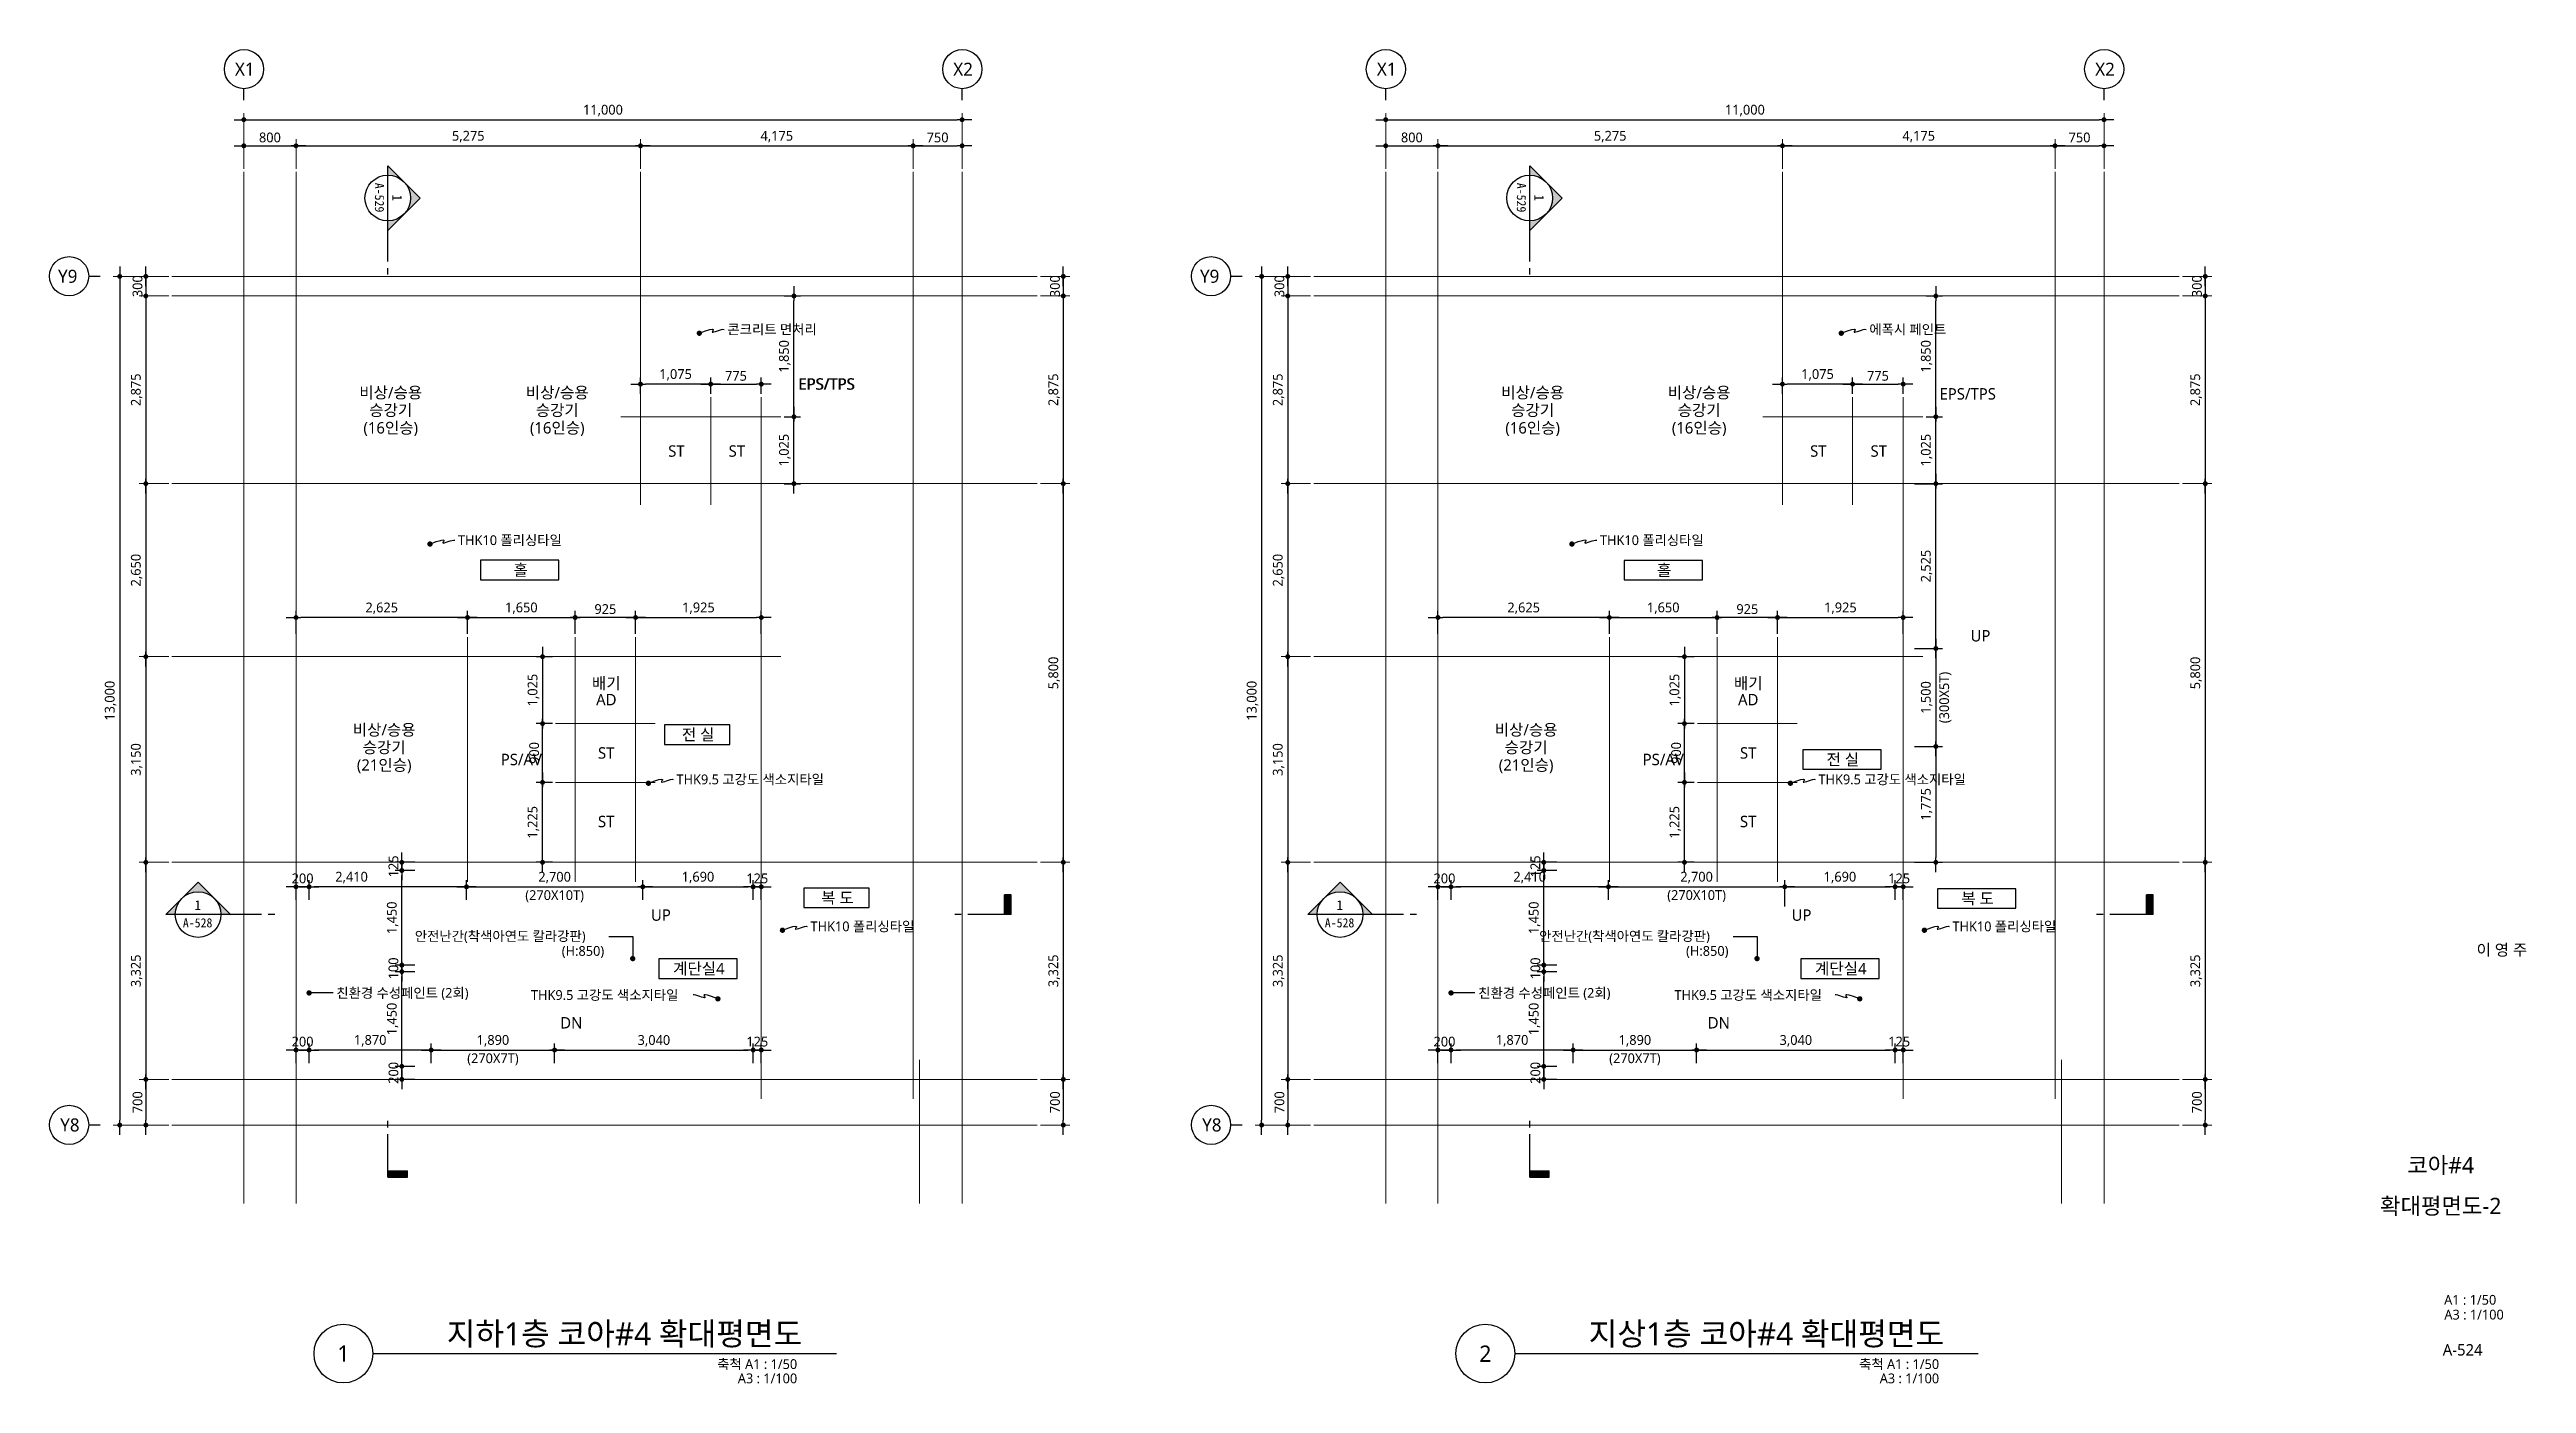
# Model space of a CAD drawing. Header units: millimetres. Extents: x 1424731 to 1631737, y 707248 to 849681.
# Drawn here: x 1467412 to 1505344, y 747948 to 768381 of the extents above; entities that cross this region are included whole.
import ezdxf
from ezdxf.enums import TextEntityAlignment as Align

# ---------------------------------------------------------------- set-up
doc = ezdxf.new("R2010")
doc.units = ezdxf.units.MM
doc.header["$MEASUREMENT"] = 0
doc.linetypes.add('CEN', pattern=[62, 60, -1, 0, -1])
doc.layers.get('0').update_dxf_attribs({"linetype": 'CONTINUOUS'})
for name, color, linetype, lineweight in [('A-AXIS-BUBL', 7, 'CONTINUOUS', 25), ('A-BORD-TEXT', 3, 'CONTINUOUS', 25), ('A-CNTL', 1, 'CEN', 15), ('A-DIMS', 7, 'CONTINUOUS', 25), ('A-MKXS-LEAD', 7, 'CONTINUOUS', 25), ('A-MKXS-MAK1', 3, 'CONTINUOUS', 25), ('A-MKXS-TEXT1', 3, 'CONTINUOUS', 25), ('A-MKXS-TEXT2', 7, 'CONTINUOUS', 25), ('A-MKXX-NAME', 3, 'CONTINUOUS', 25), ('A-MKXX-SYMB', 7, 'CONTINUOUS', 25), ('A-XXXX-SYMB', 7, 'CONTINUOUS', 25), ('A-XXXX-TXT1', 3, 'CONTINUOUS', 25), ('A-XXXX-TXT2', 3, 'CONTINUOUS', 25)]:
    doc.layers.add(name, color=color, linetype=linetype, lineweight=lineweight)
doc.styles.add('HY울릉도L', font='')
doc.styles.add('돋움체', font='')
doc.styles.add('맑은고딕', font='malgun.ttf')
doc.styles.get('HY울릉도L').set_extended_font_data('HYwulM')
doc.styles.get('돋움체').set_extended_font_data('DotumChe')
doc.dimstyles.new('CDIM', dxfattribs={"dimtxt": 3, "dimasz": 1.5, "dimexe": 2, "dimexo": 1, "dimgap": 1, "dimtad": 1, "dimdec": 0, "dimrnd": 0.5, "dimzin": 0, "dimdsep": 32, "dimlunit": 6, "dimtxsty": 'HY울릉도L', "dimblk1": '_CIDOT', "dimblk2": '_CIDOT', "dimsah": 1, "dimcen": 5.5, "dimclrd": 2, "dimclre": 2, "dimclrt": 7, "dimadec": 0, "dimazin": 0, "dimtfac": 1, "dimtdec": 0, "dimtix": 1, "dimtmove": 2, "dimatfit": 1, "dimldrblk": '_CIDOT', "dimfxl": 1, "dimtolj": 1, "dimtzin": 0, "dimlwd": -1, "dimarcsym": 0})

msp = doc.modelspace()

# ---------------------------------------------------------------- texts
at = {"layer": 'A-BORD-TEXT', "style": '맑은고딕'}
for s, height, p in [('이 영 주', 175, (1505356.3, 754502.3)), ('A1 : 1/50', 150, (1504881.5, 749154.6)), ('A3 : 1/100', 150, (1504996.4, 748927.9)), ('A-524', 175, (1504671.7, 748376.1))]:
    msp.add_text(s, height=height, dxfattribs=at).set_placement(p, align=Align.RIGHT)
for s, p in [('코아#4', (1504030.7, 751292.4)), ('확대평면도-2', (1504030.7, 750667.4))]:
    msp.add_text(s, height=250, dxfattribs=at).set_placement(p, align=Align.MIDDLE_CENTER)
at = {"layer": 'A-MKXS-TEXT1', "style": '맑은고딕'}
for s, p in [('콘크리트 면처리', (1477793.3, 764094.8)), ('에폭시 페인트', (1495279.9, 764094.5)), ('THK10 폴리싱타일', (1473667.4, 760865.4)), ('THK10 폴리싱타일', (1491154.9, 760865.4)), ('THK9.5 고강도 색소지타일', (1477013.7, 757201.5)), ('THK9.5 고강도 색소지타일', (1494501.2, 757201.5)), ('안전난간(착색아연도 칼라강판)', (1473005.9, 754801.3)), ('THK10 폴리싱타일', (1479065.7, 754949.6)), ('안전난간(착색아연도 칼라강판)', (1490223.4, 754801.3)), ('THK10 폴리싱타일', (1496553.2, 754949.6)), ('(H:850)', (1475256.3, 754573.8)), ('(H:850)', (1492473.8, 754573.8)), ('친환경 수성페인트 (2회)', (1471804, 753930.4)), ('THK9.5 고강도 색소지타일', (1474784.4, 753898.9)), ('친환경 수성페인트 (2회)', (1489291.5, 753930.4)), ('THK9.5 고강도 색소지타일', (1492296.7, 753898.9))]:
    msp.add_text(s, height=150, dxfattribs=at).set_placement(p, align=Align.MIDDLE_LEFT)
at = {"layer": 'A-MKXX-NAME', "style": '맑은고딕'}
for s, p in [('EPS/TPS', (1479307.4, 763258)), ('EPS/TPS', (1479316.3, 763258)), ('EPS/TPS', (1496786.7, 763106.9)), ('ST', (1477012, 762231.2)), ('ST', (1477937, 762231.2)), ('ST', (1494499.5, 762231.2)), ('ST', (1495424.5, 762231.2)), ('홀', (1474627.4, 760408.1)), ('홀', (1492139, 760406.2)), ('UP', (1496982.4, 759401.7)), ('배기', (1475938.5, 758672.9)), ('배기', (1493426, 758672.9)), ('AD', (1475938.5, 758422.9)), ('AD', (1493426, 758422.9)), ('비상/승용', (1472537, 757961.2)), ('전 실', (1477344.7, 757887.9)), ('비상/승용', (1490024.5, 757961.2)), ('(21인승)', (1472537, 757421.2)), ('승강기', (1472537, 757691.2)), ('PS/AV', (1474637, 757506.2)), ('ST', (1475937, 757606.2)), ('(21인승)', (1490024.5, 757421.2)), ('승강기', (1490024.5, 757691.2)), ('PS/AV', (1492124.5, 757506.2)), ('ST', (1493424.5, 757606.2)), ('전 실', (1494874, 757506.2)), ('ST', (1475937, 756556.2)), ('ST', (1493424.5, 756556.2)), ('복 도', (1479478.5, 755387.2)), ('복 도', (1496939, 755377.1)), ('UP', (1476774.6, 755123)), ('UP', (1494242.1, 755123)), ('계단실4', (1477356, 754302.9)), ('계단실4', (1494843.5, 754302.9)), ('DN', (1475402.5, 753473)), ('DN', (1492975, 753473))]:
    msp.add_text(s, height=175, dxfattribs=at).set_placement(p, align=Align.MIDDLE_CENTER)
at = {"layer": 'A-XXXX-TXT1', "style": '맑은고딕'}
for s, p in [('지하1층 코아#4 확대평면도', (1478940, 748428.8)), ('지상1층 코아#4 확대평면도', (1496427.5, 748428.8))]:
    msp.add_text(s, height=350, dxfattribs=at).set_placement(p, align=Align.BOTTOM_RIGHT)
for s, p in [('1', (1471912, 748406.2)), ('2', (1489399.5, 748406.2))]:
    msp.add_text(s, height=250, dxfattribs=at).set_placement(p, align=Align.MIDDLE)
for s, p in [('축척 A1 : 1/50', (1478862.1, 748320)), ('A3 : 1/100', (1478862.1, 748101.1)), ('축척 A1 : 1/50', (1496349.6, 748320)), ('A3 : 1/100', (1496349.6, 748101.1))]:
    msp.add_text(s, height=150, dxfattribs=at).set_placement(p, align=Align.TOP_RIGHT)

# ---------------------------------------------------------------- blocks, each defined once
blk = doc.blocks.new('_CIDOT')
at = {"color": 0, "linetype": 'ByBlock'}
blk.add_line((2, 0), (-1, 0), dxfattribs=at)
at = {"color": 0, "linetype": 'ByBlock', "const_width": 0.5}
blk.add_lwpolyline([(-0.25, 0, 1), (0.25, 0, 1)], format="xyb", close=True, dxfattribs=at)
blk = doc.blocks.new('*D31')
at = {"layer": 'A-DIMS', "transparency": 16777216}
for p, q in [((1490295, 754431), (1490295, 754506)), ((1490295, 754356), (1490295, 754256)), ((1490295, 754181), (1490295, 754106))]:
    blk.add_line(p, q, dxfattribs=at)
at = {"layer": 'A-DIMS', "lineweight": -2, "transparency": 16777216}
for p, q in [((1490495, 754356), (1490195, 754356)), ((1490495, 754256), (1490195, 754256))]:
    blk.add_line(p, q, dxfattribs=at)
at = {"layer": 'A-DIMS', "transparency": 16777216, "xscale": 75, "yscale": 75, "zscale": 75}
for p, rotation in [((1490295, 754356), 270), ((1490295, 754256), 90)]:
    blk.add_blockref('_CIDOT', p, dxfattribs=dict(at, rotation=rotation))
at = {"layer": 'A-DIMS', "color": 3, "transparency": 16777216, "insert": (1490167, 754306), "char_height": 150, "attachment_point": 5, "rotation": 90, "style": '맑은고딕'}
blk.add_mtext('\\A1;100', dxfattribs=at)
blk = doc.blocks.new('*D32')
at = {"layer": 'A-DIMS', "lineweight": -2, "transparency": 16777216}
for p, q in [((1490495, 755806), (1490195, 755806)), ((1490495, 754356), (1490195, 754356))]:
    blk.add_line(p, q, dxfattribs=at)
at = {"layer": 'A-DIMS', "transparency": 16777216}
blk.add_line((1490295, 754431), (1490295, 755731), dxfattribs=at)
at = {"layer": 'A-DIMS', "transparency": 16777216, "xscale": 75, "yscale": 75, "zscale": 75}
for p, rotation in [((1490295, 755806), 90), ((1490295, 754356), 270)]:
    blk.add_blockref('_CIDOT', p, dxfattribs=dict(at, rotation=rotation))
at = {"layer": 'A-DIMS', "color": 3, "transparency": 16777216, "insert": (1490154, 755081), "char_height": 150, "attachment_point": 5, "rotation": 90, "style": '맑은고딕'}
blk.add_mtext('\\A1;1,450', dxfattribs=at)
blk = doc.blocks.new('*D33')
at = {"layer": 'A-DIMS', "transparency": 16777216}
for p, q in [((1490295, 752881), (1490295, 752956)), ((1490295, 752606), (1490295, 752806)), ((1490295, 752531), (1490295, 752456))]:
    blk.add_line(p, q, dxfattribs=at)
at = {"layer": 'A-DIMS', "lineweight": -2, "transparency": 16777216}
for p, q in [((1490495, 752806), (1490195, 752806)), ((1490495, 752606), (1490195, 752606))]:
    blk.add_line(p, q, dxfattribs=at)
at = {"layer": 'A-DIMS', "transparency": 16777216, "xscale": 75, "yscale": 75, "zscale": 75}
for p, rotation in [((1490295, 752806), 270), ((1490295, 752606), 90)]:
    blk.add_blockref('_CIDOT', p, dxfattribs=dict(at, rotation=rotation))
at = {"layer": 'A-DIMS', "color": 3, "transparency": 16777216, "insert": (1490167, 752706), "char_height": 150, "attachment_point": 5, "rotation": 90, "style": '맑은고딕'}
blk.add_mtext('\\A1;200', dxfattribs=at)
blk = doc.blocks.new('*D34')
at = {"layer": 'A-DIMS', "transparency": 16777216}
for p, q in [((1490295, 756006), (1490295, 756081)), ((1490295, 755806), (1490295, 755931)), ((1490295, 755731), (1490295, 755656))]:
    blk.add_line(p, q, dxfattribs=at)
at = {"layer": 'A-DIMS', "lineweight": -2, "transparency": 16777216}
for p, q in [((1490495, 755931), (1490195, 755931)), ((1490495, 755806), (1490195, 755806))]:
    blk.add_line(p, q, dxfattribs=at)
at = {"layer": 'A-DIMS', "transparency": 16777216, "xscale": 75, "yscale": 75, "zscale": 75}
for p, rotation in [((1490295, 755931), 270), ((1490295, 755806), 90)]:
    blk.add_blockref('_CIDOT', p, dxfattribs=dict(at, rotation=rotation))
at = {"layer": 'A-DIMS', "color": 3, "transparency": 16777216, "insert": (1490167, 755869), "char_height": 150, "attachment_point": 5, "rotation": 90, "style": '맑은고딕'}
blk.add_mtext('\\A1;125', dxfattribs=at)
blk = doc.blocks.new('*D522')
at = {"layer": 'A-DIMS', "lineweight": -2, "transparency": 16777216}
for p, q in [((-1150, 0), (-1600, 0)), ((-1150, -300), (-1600, -300))]:
    blk.add_line(p, q, dxfattribs=at)
at = {"layer": 'A-DIMS', "transparency": 16777216}
for p, q in [((-1500, 75), (-1500, 150)), ((-1500, 0), (-1500, -300)), ((-1500, -375), (-1500, -450))]:
    blk.add_line(p, q, dxfattribs=at)
at = {"layer": 'A-DIMS', "transparency": 16777216, "xscale": 75, "yscale": 75, "zscale": 75}
for p, rotation in [((-1500, 0), 270), ((-1500, -300), 90)]:
    blk.add_blockref('_CIDOT', p, dxfattribs=dict(at, rotation=rotation))
at = {"layer": 'A-DIMS', "color": 3, "transparency": 16777216, "insert": (-1627, -150), "char_height": 150, "attachment_point": 5, "rotation": 90, "style": '맑은고딕'}
blk.add_mtext('\\A1;300', dxfattribs=at)
blk = doc.blocks.new('*D523')
at = {"layer": 'A-DIMS', "lineweight": -2, "transparency": 16777216}
for p, q in [((800, 1650), (800, 2100)), ((6075, 1650), (6075, 2100))]:
    blk.add_line(p, q, dxfattribs=at)
at = {"layer": 'A-DIMS', "transparency": 16777216}
blk.add_line((875, 2000), (6000, 2000), dxfattribs=at)
at = {"layer": 'A-DIMS', "transparency": 16777216, "xscale": 75, "yscale": 75, "zscale": 75, "rotation": 180}
blk.add_blockref('_CIDOT', (800, 2000), dxfattribs=at)
at = {"layer": 'A-DIMS', "transparency": 16777216, "xscale": 75, "yscale": 75, "zscale": 75}
blk.add_blockref('_CIDOT', (6075, 2000), dxfattribs=at)
at = {"layer": 'A-DIMS', "color": 3, "transparency": 16777216, "insert": (3437, 2140), "char_height": 150, "attachment_point": 5, "style": '맑은고딕'}
blk.add_mtext('\\A1;5,275', dxfattribs=at)
blk = doc.blocks.new('*D524')
at = {"layer": 'A-DIMS', "lineweight": -2, "transparency": 16777216}
for p, q in [((0, 1650), (0, 2500)), ((11000, 1650), (11000, 2500))]:
    blk.add_line(p, q, dxfattribs=at)
at = {"layer": 'A-DIMS', "transparency": 16777216}
blk.add_line((75, 2400), (10925, 2400), dxfattribs=at)
at = {"layer": 'A-DIMS', "transparency": 16777216, "xscale": 75, "yscale": 75, "zscale": 75, "rotation": 180}
blk.add_blockref('_CIDOT', (0, 2400), dxfattribs=at)
at = {"layer": 'A-DIMS', "transparency": 16777216, "xscale": 75, "yscale": 75, "zscale": 75}
blk.add_blockref('_CIDOT', (11000, 2400), dxfattribs=at)
at = {"layer": 'A-DIMS', "color": 3, "transparency": 16777216, "insert": (5500, 2540), "char_height": 150, "attachment_point": 5, "style": '맑은고딕'}
blk.add_mtext('\\A1;11,000', dxfattribs=at)
blk = doc.blocks.new('*D525')
at = {"layer": 'A-DIMS', "lineweight": -2, "transparency": 16777216}
for p, q in [((0, 1650), (0, 2100)), ((800, 1650), (800, 2100))]:
    blk.add_line(p, q, dxfattribs=at)
at = {"layer": 'A-DIMS', "transparency": 16777216}
blk.add_line((75, 2000), (725, 2000), dxfattribs=at)
at = {"layer": 'A-DIMS', "transparency": 16777216, "xscale": 75, "yscale": 75, "zscale": 75, "rotation": 180}
blk.add_blockref('_CIDOT', (0, 2000), dxfattribs=at)
at = {"layer": 'A-DIMS', "transparency": 16777216, "xscale": 75, "yscale": 75, "zscale": 75}
blk.add_blockref('_CIDOT', (800, 2000), dxfattribs=at)
at = {"layer": 'A-DIMS', "color": 3, "transparency": 16777216, "insert": (400, 2127), "char_height": 150, "attachment_point": 5, "style": '맑은고딕'}
blk.add_mtext('\\A1;800', dxfattribs=at)
blk = doc.blocks.new('*D526')
at = {"layer": 'A-DIMS', "lineweight": -2, "transparency": 16777216}
for p, q in [((6075, 1650), (6075, 2100)), ((10250, 1650), (10250, 2100))]:
    blk.add_line(p, q, dxfattribs=at)
at = {"layer": 'A-DIMS', "transparency": 16777216}
blk.add_line((6150, 2000), (10175, 2000), dxfattribs=at)
at = {"layer": 'A-DIMS', "transparency": 16777216, "xscale": 75, "yscale": 75, "zscale": 75, "rotation": 180}
blk.add_blockref('_CIDOT', (6075, 2000), dxfattribs=at)
at = {"layer": 'A-DIMS', "transparency": 16777216, "xscale": 75, "yscale": 75, "zscale": 75}
blk.add_blockref('_CIDOT', (10250, 2000), dxfattribs=at)
at = {"layer": 'A-DIMS', "color": 3, "transparency": 16777216, "insert": (8162, 2140), "char_height": 150, "attachment_point": 5, "style": '맑은고딕'}
blk.add_mtext('\\A1;4,175', dxfattribs=at)
blk = doc.blocks.new('*D527')
at = {"layer": 'A-DIMS', "lineweight": -2, "transparency": 16777216}
for p, q in [((10250, 1650), (10250, 2100)), ((11000, 1650), (11000, 2100))]:
    blk.add_line(p, q, dxfattribs=at)
at = {"layer": 'A-DIMS', "transparency": 16777216}
blk.add_line((10325, 2000), (10925, 2000), dxfattribs=at)
at = {"layer": 'A-DIMS', "transparency": 16777216, "xscale": 75, "yscale": 75, "zscale": 75, "rotation": 180}
blk.add_blockref('_CIDOT', (10250, 2000), dxfattribs=at)
at = {"layer": 'A-DIMS', "transparency": 16777216, "xscale": 75, "yscale": 75, "zscale": 75}
blk.add_blockref('_CIDOT', (11000, 2000), dxfattribs=at)
at = {"layer": 'A-DIMS', "color": 3, "transparency": 16777216, "insert": (10625, 2127), "char_height": 150, "attachment_point": 5, "style": '맑은고딕'}
blk.add_mtext('\\A1;750', dxfattribs=at)
blk = doc.blocks.new('*D528')
at = {"layer": 'A-DIMS', "lineweight": -2, "transparency": 16777216}
for p, q in [((-1150, 0), (-2000, 0)), ((-1150, -13000), (-2000, -13000))]:
    blk.add_line(p, q, dxfattribs=at)
at = {"layer": 'A-DIMS', "transparency": 16777216}
blk.add_line((-1900, -75), (-1900, -12925), dxfattribs=at)
at = {"layer": 'A-DIMS', "transparency": 16777216, "xscale": 75, "yscale": 75, "zscale": 75}
for p, rotation in [((-1900, 0), 90), ((-1900, -13000), 270)]:
    blk.add_blockref('_CIDOT', p, dxfattribs=dict(at, rotation=rotation))
at = {"layer": 'A-DIMS', "color": 3, "transparency": 16777216, "insert": (-2040, -6500), "char_height": 150, "attachment_point": 5, "rotation": 90, "style": '맑은고딕'}
blk.add_mtext('\\A1;13,000', dxfattribs=at)
blk = doc.blocks.new('*D529')
at = {"layer": 'A-DIMS', "lineweight": -2, "transparency": 16777216}
for p, q in [((-1150, -300), (-1600, -300)), ((-1150, -3175), (-1600, -3175))]:
    blk.add_line(p, q, dxfattribs=at)
at = {"layer": 'A-DIMS', "transparency": 16777216}
blk.add_line((-1500, -375), (-1500, -3100), dxfattribs=at)
at = {"layer": 'A-DIMS', "transparency": 16777216, "xscale": 75, "yscale": 75, "zscale": 75}
for p, rotation in [((-1500, -300), 90), ((-1500, -3175), 270)]:
    blk.add_blockref('_CIDOT', p, dxfattribs=dict(at, rotation=rotation))
at = {"layer": 'A-DIMS', "color": 3, "transparency": 16777216, "insert": (-1640, -1737), "char_height": 150, "attachment_point": 5, "rotation": 90, "style": '맑은고딕'}
blk.add_mtext('\\A1;2,875', dxfattribs=at)
blk = doc.blocks.new('*D530')
at = {"layer": 'A-DIMS', "lineweight": -2, "transparency": 16777216}
for p, q in [((-1150, -3175), (-1600, -3175)), ((-1150, -5825), (-1600, -5825))]:
    blk.add_line(p, q, dxfattribs=at)
at = {"layer": 'A-DIMS', "transparency": 16777216}
blk.add_line((-1500, -3250), (-1500, -5750), dxfattribs=at)
at = {"layer": 'A-DIMS', "transparency": 16777216, "xscale": 75, "yscale": 75, "zscale": 75}
for p, rotation in [((-1500, -3175), 90), ((-1500, -5825), 270)]:
    blk.add_blockref('_CIDOT', p, dxfattribs=dict(at, rotation=rotation))
at = {"layer": 'A-DIMS', "color": 3, "transparency": 16777216, "insert": (-1640, -4500), "char_height": 150, "attachment_point": 5, "rotation": 90, "style": '맑은고딕'}
blk.add_mtext('\\A1;2,650', dxfattribs=at)
blk = doc.blocks.new('*D531')
at = {"layer": 'A-DIMS', "lineweight": -2, "transparency": 16777216}
for p, q in [((-1150, -5825), (-1600, -5825)), ((-1150, -8975), (-1600, -8975))]:
    blk.add_line(p, q, dxfattribs=at)
at = {"layer": 'A-DIMS', "transparency": 16777216}
blk.add_line((-1500, -5900), (-1500, -8900), dxfattribs=at)
at = {"layer": 'A-DIMS', "transparency": 16777216, "xscale": 75, "yscale": 75, "zscale": 75}
for p, rotation in [((-1500, -5825), 90), ((-1500, -8975), 270)]:
    blk.add_blockref('_CIDOT', p, dxfattribs=dict(at, rotation=rotation))
at = {"layer": 'A-DIMS', "color": 3, "transparency": 16777216, "insert": (-1640, -7400), "char_height": 150, "attachment_point": 5, "rotation": 90, "style": '맑은고딕'}
blk.add_mtext('\\A1;3,150', dxfattribs=at)
blk = doc.blocks.new('*D532')
at = {"layer": 'A-DIMS', "lineweight": -2, "transparency": 16777216}
for p, q in [((-1150, -8975), (-1600, -8975)), ((-1150, -12300), (-1600, -12300))]:
    blk.add_line(p, q, dxfattribs=at)
at = {"layer": 'A-DIMS', "transparency": 16777216}
blk.add_line((-1500, -9050), (-1500, -12225), dxfattribs=at)
at = {"layer": 'A-DIMS', "transparency": 16777216, "xscale": 75, "yscale": 75, "zscale": 75}
for p, rotation in [((-1500, -8975), 90), ((-1500, -12300), 270)]:
    blk.add_blockref('_CIDOT', p, dxfattribs=dict(at, rotation=rotation))
at = {"layer": 'A-DIMS', "color": 3, "transparency": 16777216, "insert": (-1640, -10637), "char_height": 150, "attachment_point": 5, "rotation": 90, "style": '맑은고딕'}
blk.add_mtext('\\A1;3,325', dxfattribs=at)
blk = doc.blocks.new('*D533')
at = {"layer": 'A-DIMS', "lineweight": -2, "transparency": 16777216}
for p, q in [((-1150, -12300), (-1600, -12300)), ((-1150, -13000), (-1600, -13000))]:
    blk.add_line(p, q, dxfattribs=at)
at = {"layer": 'A-DIMS', "transparency": 16777216}
blk.add_line((-1500, -12375), (-1500, -12925), dxfattribs=at)
at = {"layer": 'A-DIMS', "transparency": 16777216, "xscale": 75, "yscale": 75, "zscale": 75}
for p, rotation in [((-1500, -12300), 90), ((-1500, -13000), 270)]:
    blk.add_blockref('_CIDOT', p, dxfattribs=dict(at, rotation=rotation))
at = {"layer": 'A-DIMS', "color": 3, "transparency": 16777216, "insert": (-1627, -12650), "char_height": 150, "attachment_point": 5, "rotation": 90, "style": '맑은고딕'}
blk.add_mtext('\\A1;700', dxfattribs=at)
blk = doc.blocks.new('*D534')
at = {"layer": 'A-DIMS', "transparency": 16777216}
for p, q in [((12550, 75), (12550, 150)), ((12550, 0), (12550, -300)), ((12550, -375), (12550, -450))]:
    blk.add_line(p, q, dxfattribs=at)
at = {"layer": 'A-DIMS', "lineweight": -2, "transparency": 16777216}
for p, q in [((12200, 0), (12650, 0)), ((12200, -300), (12650, -300))]:
    blk.add_line(p, q, dxfattribs=at)
at = {"layer": 'A-DIMS', "transparency": 16777216, "xscale": 75, "yscale": 75, "zscale": 75}
for p, rotation in [((12550, 0), 270), ((12550, -300), 90)]:
    blk.add_blockref('_CIDOT', p, dxfattribs=dict(at, rotation=rotation))
at = {"layer": 'A-DIMS', "color": 3, "transparency": 16777216, "insert": (12423, -150), "char_height": 150, "attachment_point": 5, "rotation": 90, "style": '맑은고딕'}
blk.add_mtext('\\A1;300', dxfattribs=at)
blk = doc.blocks.new('*D535')
at = {"layer": 'A-DIMS', "lineweight": -2, "transparency": 16777216}
for p, q in [((12200, -300), (12650, -300)), ((12200, -3175), (12650, -3175))]:
    blk.add_line(p, q, dxfattribs=at)
at = {"layer": 'A-DIMS', "transparency": 16777216}
blk.add_line((12550, -375), (12550, -3100), dxfattribs=at)
at = {"layer": 'A-DIMS', "transparency": 16777216, "xscale": 75, "yscale": 75, "zscale": 75}
for p, rotation in [((12550, -300), 90), ((12550, -3175), 270)]:
    blk.add_blockref('_CIDOT', p, dxfattribs=dict(at, rotation=rotation))
at = {"layer": 'A-DIMS', "color": 3, "transparency": 16777216, "insert": (12410, -1737), "char_height": 150, "attachment_point": 5, "rotation": 90, "style": '맑은고딕'}
blk.add_mtext('\\A1;2,875', dxfattribs=at)
blk = doc.blocks.new('*D536')
at = {"layer": 'A-DIMS', "lineweight": -2, "transparency": 16777216}
for p, q in [((12200, -3175), (12650, -3175)), ((12200, -8975), (12650, -8975))]:
    blk.add_line(p, q, dxfattribs=at)
at = {"layer": 'A-DIMS', "transparency": 16777216}
blk.add_line((12550, -3250), (12550, -8900), dxfattribs=at)
at = {"layer": 'A-DIMS', "transparency": 16777216, "xscale": 75, "yscale": 75, "zscale": 75}
for p, rotation in [((12550, -3175), 90), ((12550, -8975), 270)]:
    blk.add_blockref('_CIDOT', p, dxfattribs=dict(at, rotation=rotation))
at = {"layer": 'A-DIMS', "color": 3, "transparency": 16777216, "insert": (12410, -6075), "char_height": 150, "attachment_point": 5, "rotation": 90, "style": '맑은고딕'}
blk.add_mtext('\\A1;5,800', dxfattribs=at)
blk = doc.blocks.new('*D537')
at = {"layer": 'A-DIMS', "lineweight": -2, "transparency": 16777216}
for p, q in [((12200, -8975), (12650, -8975)), ((12200, -12300), (12650, -12300))]:
    blk.add_line(p, q, dxfattribs=at)
at = {"layer": 'A-DIMS', "transparency": 16777216}
blk.add_line((12550, -9050), (12550, -12225), dxfattribs=at)
at = {"layer": 'A-DIMS', "transparency": 16777216, "xscale": 75, "yscale": 75, "zscale": 75}
for p, rotation in [((12550, -8975), 90), ((12550, -12300), 270)]:
    blk.add_blockref('_CIDOT', p, dxfattribs=dict(at, rotation=rotation))
at = {"layer": 'A-DIMS', "color": 3, "transparency": 16777216, "insert": (12410, -10637), "char_height": 150, "attachment_point": 5, "rotation": 90, "style": '맑은고딕'}
blk.add_mtext('\\A1;3,325', dxfattribs=at)
blk = doc.blocks.new('*D538')
at = {"layer": 'A-DIMS', "lineweight": -2, "transparency": 16777216}
for p, q in [((12200, -12300), (12650, -12300)), ((12200, -13000), (12650, -13000))]:
    blk.add_line(p, q, dxfattribs=at)
at = {"layer": 'A-DIMS', "transparency": 16777216}
blk.add_line((12550, -12375), (12550, -12925), dxfattribs=at)
at = {"layer": 'A-DIMS', "transparency": 16777216, "xscale": 75, "yscale": 75, "zscale": 75}
for p, rotation in [((12550, -12300), 90), ((12550, -13000), 270)]:
    blk.add_blockref('_CIDOT', p, dxfattribs=dict(at, rotation=rotation))
at = {"layer": 'A-DIMS', "color": 3, "transparency": 16777216, "insert": (12423, -12650), "char_height": 150, "attachment_point": 5, "rotation": 90, "style": '맑은고딕'}
blk.add_mtext('\\A1;700', dxfattribs=at)
blk = doc.blocks.new('*D30')
at = {"layer": 'A-DIMS', "lineweight": -2, "transparency": 16777216}
for p, q in [((1490745, 752856), (1490745, 753156)), ((1492635, 752856), (1492635, 753156))]:
    blk.add_line(p, q, dxfattribs=at)
at = {"layer": 'A-DIMS', "transparency": 16777216}
blk.add_line((1490820, 753056), (1492560, 753056), dxfattribs=at)
at = {"layer": 'A-DIMS', "transparency": 16777216, "xscale": 75, "yscale": 75, "zscale": 75, "rotation": 180}
blk.add_blockref('_CIDOT', (1490745, 753056), dxfattribs=at)
at = {"layer": 'A-DIMS', "transparency": 16777216, "xscale": 75, "yscale": 75, "zscale": 75}
blk.add_blockref('_CIDOT', (1492635, 753056), dxfattribs=at)
at = {"layer": 'A-DIMS', "color": 3, "transparency": 16777216, "char_height": 150, "attachment_point": 5, "style": '맑은고딕'}
for s, insert in [('\\A1;(270X7T)', (1491690, 752913)), ('\\A1;1,890', (1491690, 753197))]:
    blk.add_mtext(s, dxfattribs=dict(at, insert=insert))
blk = doc.blocks.new('*D35')
at = {"layer": 'A-DIMS', "lineweight": -2, "transparency": 16777216}
for p, q in [((1491285, 755356), (1491285, 755656)), ((1493985, 755356), (1493985, 755656))]:
    blk.add_line(p, q, dxfattribs=at)
at = {"layer": 'A-DIMS', "transparency": 16777216}
blk.add_line((1491360, 755556), (1493910, 755556), dxfattribs=at)
at = {"layer": 'A-DIMS', "transparency": 16777216, "xscale": 75, "yscale": 75, "zscale": 75, "rotation": 180}
blk.add_blockref('_CIDOT', (1491285, 755556), dxfattribs=at)
at = {"layer": 'A-DIMS', "transparency": 16777216, "xscale": 75, "yscale": 75, "zscale": 75}
blk.add_blockref('_CIDOT', (1493985, 755556), dxfattribs=at)
at = {"layer": 'A-DIMS', "color": 3, "transparency": 16777216, "char_height": 150, "attachment_point": 5, "style": '맑은고딕'}
for s, insert in [('\\A1;2,700', (1492635, 755697)), ('\\A1;(270X10T)', (1492635, 755413))]:
    blk.add_mtext(s, dxfattribs=dict(at, insert=insert))
blk = doc.blocks.new('*D247')
at = {"layer": 'A-DIMS', "lineweight": -2, "transparency": 16777216}
for p, q in [((1493985, 755256), (1493985, 755656)), ((1495675, 755356), (1495675, 755656))]:
    blk.add_line(p, q, dxfattribs=at)
at = {"layer": 'A-DIMS', "transparency": 16777216}
blk.add_line((1494060, 755556), (1495600, 755556), dxfattribs=at)
at = {"layer": 'A-DIMS', "transparency": 16777216, "xscale": 75, "yscale": 75, "zscale": 75, "rotation": 180}
blk.add_blockref('_CIDOT', (1493985, 755556), dxfattribs=at)
at = {"layer": 'A-DIMS', "transparency": 16777216, "xscale": 75, "yscale": 75, "zscale": 75}
blk.add_blockref('_CIDOT', (1495675, 755556), dxfattribs=at)
at = {"layer": 'A-DIMS', "color": 3, "transparency": 16777216, "insert": (1494830, 755697), "char_height": 150, "attachment_point": 5, "style": '맑은고딕'}
blk.add_mtext('\\A1;1,690', dxfattribs=at)
blk = doc.blocks.new('*D248')
at = {"layer": 'A-DIMS', "lineweight": -2, "transparency": 16777216}
for p, q in [((1488874, 752856), (1488874, 753156)), ((1490745, 752856), (1490745, 753156))]:
    blk.add_line(p, q, dxfattribs=at)
at = {"layer": 'A-DIMS', "transparency": 16777216}
blk.add_line((1490670, 753056), (1488949, 753056), dxfattribs=at)
at = {"layer": 'A-DIMS', "transparency": 16777216, "xscale": 75, "yscale": 75, "zscale": 75, "rotation": 180}
blk.add_blockref('_CIDOT', (1488874, 753056), dxfattribs=at)
at = {"layer": 'A-DIMS', "transparency": 16777216, "xscale": 75, "yscale": 75, "zscale": 75}
blk.add_blockref('_CIDOT', (1490745, 753056), dxfattribs=at)
at = {"layer": 'A-DIMS', "color": 3, "transparency": 16777216, "insert": (1489809, 753197), "char_height": 150, "attachment_point": 5, "style": '맑은고딕'}
blk.add_mtext('\\A1;1,870', dxfattribs=at)
blk = doc.blocks.new('*D249')
at = {"layer": 'A-DIMS', "lineweight": -2, "transparency": 16777216}
for p, q in [((1492635, 752906), (1492635, 753156)), ((1495675, 752856), (1495675, 753156))]:
    blk.add_line(p, q, dxfattribs=at)
at = {"layer": 'A-DIMS', "transparency": 16777216}
blk.add_line((1492710, 753056), (1495600, 753056), dxfattribs=at)
at = {"layer": 'A-DIMS', "transparency": 16777216, "xscale": 75, "yscale": 75, "zscale": 75, "rotation": 180}
blk.add_blockref('_CIDOT', (1492635, 753056), dxfattribs=at)
at = {"layer": 'A-DIMS', "transparency": 16777216, "xscale": 75, "yscale": 75, "zscale": 75}
blk.add_blockref('_CIDOT', (1495675, 753056), dxfattribs=at)
at = {"layer": 'A-DIMS', "color": 3, "transparency": 16777216, "insert": (1494155, 753196), "char_height": 150, "attachment_point": 5, "style": '맑은고딕'}
blk.add_mtext('\\A1;3,040', dxfattribs=at)
blk = doc.blocks.new('*D246')
at = {"layer": 'A-DIMS', "lineweight": -2, "transparency": 16777216}
for p, q in [((1488674, 755356), (1488674, 755656)), ((1488874, 755356), (1488874, 755656))]:
    blk.add_line(p, q, dxfattribs=at)
at = {"layer": 'A-DIMS', "transparency": 16777216}
for p, q in [((1488599, 755556), (1488524, 755556)), ((1488874, 755556), (1488674, 755556)), ((1488949, 755556), (1489024, 755556))]:
    blk.add_line(p, q, dxfattribs=at)
at = {"layer": 'A-DIMS', "transparency": 16777216, "xscale": 75, "yscale": 75, "zscale": 75}
blk.add_blockref('_CIDOT', (1488674, 755556), dxfattribs=at)
at = {"layer": 'A-DIMS', "transparency": 16777216, "xscale": 75, "yscale": 75, "zscale": 75, "rotation": 180}
blk.add_blockref('_CIDOT', (1488874, 755556), dxfattribs=at)
at = {"layer": 'A-DIMS', "color": 3, "transparency": 16777216, "insert": (1488774, 755684), "char_height": 150, "attachment_point": 5, "style": '맑은고딕'}
blk.add_mtext('\\A1;200', dxfattribs=at)
blk = doc.blocks.new('*D243')
at = {"layer": 'A-DIMS', "transparency": 16777216}
for p, q in [((1488599, 753056), (1488524, 753056)), ((1488874, 753056), (1488674, 753056)), ((1488949, 753056), (1489024, 753056))]:
    blk.add_line(p, q, dxfattribs=at)
at = {"layer": 'A-DIMS', "lineweight": -2, "transparency": 16777216}
for p, q in [((1488674, 752856), (1488674, 753156)), ((1488874, 752856), (1488874, 753156))]:
    blk.add_line(p, q, dxfattribs=at)
at = {"layer": 'A-DIMS', "transparency": 16777216, "xscale": 75, "yscale": 75, "zscale": 75}
blk.add_blockref('_CIDOT', (1488674, 753056), dxfattribs=at)
at = {"layer": 'A-DIMS', "transparency": 16777216, "xscale": 75, "yscale": 75, "zscale": 75, "rotation": 180}
blk.add_blockref('_CIDOT', (1488874, 753056), dxfattribs=at)
at = {"layer": 'A-DIMS', "color": 3, "transparency": 16777216, "insert": (1488774, 753184), "char_height": 150, "attachment_point": 5, "style": '맑은고딕'}
blk.add_mtext('\\A1;200', dxfattribs=at)
blk = doc.blocks.new('*D244')
at = {"layer": 'A-DIMS', "transparency": 16777216}
for p, q in [((1495600, 753056), (1495525, 753056)), ((1495675, 753056), (1495800, 753056)), ((1495875, 753056), (1495950, 753056))]:
    blk.add_line(p, q, dxfattribs=at)
at = {"layer": 'A-DIMS', "lineweight": -2, "transparency": 16777216}
for p, q in [((1495675, 752856), (1495675, 753156)), ((1495800, 752856), (1495800, 753156))]:
    blk.add_line(p, q, dxfattribs=at)
at = {"layer": 'A-DIMS', "transparency": 16777216, "xscale": 75, "yscale": 75, "zscale": 75}
blk.add_blockref('_CIDOT', (1495675, 753056), dxfattribs=at)
at = {"layer": 'A-DIMS', "transparency": 16777216, "xscale": 75, "yscale": 75, "zscale": 75, "rotation": 180}
blk.add_blockref('_CIDOT', (1495800, 753056), dxfattribs=at)
at = {"layer": 'A-DIMS', "color": 3, "transparency": 16777216, "insert": (1495737, 753184), "char_height": 150, "attachment_point": 5, "style": '맑은고딕'}
blk.add_mtext('\\A1;125', dxfattribs=at)
blk = doc.blocks.new('*D245')
at = {"layer": 'A-DIMS', "lineweight": -2, "transparency": 16777216}
for p, q in [((1495675, 755356), (1495675, 755656)), ((1495800, 755356), (1495800, 755656))]:
    blk.add_line(p, q, dxfattribs=at)
at = {"layer": 'A-DIMS', "transparency": 16777216}
for p, q in [((1495600, 755556), (1495525, 755556)), ((1495675, 755556), (1495800, 755556)), ((1495875, 755556), (1495950, 755556))]:
    blk.add_line(p, q, dxfattribs=at)
at = {"layer": 'A-DIMS', "transparency": 16777216, "xscale": 75, "yscale": 75, "zscale": 75}
blk.add_blockref('_CIDOT', (1495675, 755556), dxfattribs=at)
at = {"layer": 'A-DIMS', "transparency": 16777216, "xscale": 75, "yscale": 75, "zscale": 75, "rotation": 180}
blk.add_blockref('_CIDOT', (1495800, 755556), dxfattribs=at)
at = {"layer": 'A-DIMS', "color": 3, "transparency": 16777216, "insert": (1495737, 755684), "char_height": 150, "attachment_point": 5, "style": '맑은고딕'}
blk.add_mtext('\\A1;125', dxfattribs=at)
blk = doc.blocks.new('CORE 4- 단면')
at = {"layer": 'A-MKXS-MAK1'}
h = blk.add_hatch(color=256, dxfattribs=at)
h.paths.add_polyline_path([(3895, 11325), (3647, 11078, 0.414214), (3647, 11572)])
h.paths.add_polyline_path([(3647, 11078), (3400, 10830), (3400, 10975, 0.198912)])
h.paths.add_polyline_path([(3647, 11572, 0.198912), (3400, 11675), (3400, 11820)])
h = blk.add_hatch(color=256, dxfattribs=at)
h.paths.add_polyline_path([(495, 845), (742, 597, 0.414214), (247, 597)])
h.paths.add_polyline_path([(742, 597), (990, 350), (845, 350, 0.198912)])
h.paths.add_polyline_path([(247, 597, 0.198912), (145, 350), (0, 350)])
for points in [[(12845, 650), (12945, 650), (12945, 350), (12845, 350)], [(3700, -3575), (3700, -3675), (3400, -3675), (3400, -3575)]]:
    blk.add_hatch(color=256, dxfattribs=at).paths.add_polyline_path(points)
for p, q in [((3400, 11820), (3895, 11325)), ((3400, 10352), (3400, 11820)), ((3400, 10830), (3895, 11325)), ((3400, 10152), (3400, 10252)), ((0, 350), (495, 845)), ((990, 350), (495, 845)), ((12945, 650), (12845, 650)), ((12845, 350), (12845, 650)), ((12945, 350), (12945, 650)), ((1468, 350), (0, 350)), ((1668, 350), (1568, 350)), ((12182, 350), (12082, 350)), ((12945, 350), (12282, 350)), ((3400, -2912), (3400, -2812)), ((3400, -3675), (3400, -3012)), ((3400, -3575), (3700, -3575)), ((3400, -3675), (3700, -3675)), ((3700, -3675), (3700, -3575))]:
    blk.add_line(p, q, dxfattribs=at)
for centre in [(3400, 11325), (495, 350)]:
    blk.add_circle(centre, 350, dxfattribs=at)
at = {"layer": 'A-MKXS-TEXT2', "style": '돋움체'}
for s, height, p in [('A-529', 140, (3272, 11332)), ('1', 150, (3544, 11329))]:
    blk.add_text(s, height=height, rotation=270, dxfattribs=at).set_placement(p, align=Align.MIDDLE)
for s, height, p in [('1', 150, (491, 494)), ('A-528', 140, (488, 222))]:
    blk.add_text(s, height=height, dxfattribs=at).set_placement(p, align=Align.MIDDLE)
blk = doc.blocks.new('*D285')
at = {"layer": 'A-DIMS', "transparency": 16777216}
for p, q in [((1472807, 754431), (1472807, 754506)), ((1472807, 754356), (1472807, 754256)), ((1472807, 754181), (1472807, 754106))]:
    blk.add_line(p, q, dxfattribs=at)
at = {"layer": 'A-DIMS', "lineweight": -2, "transparency": 16777216}
for p, q in [((1473007, 754356), (1472707, 754356)), ((1473007, 754256), (1472707, 754256))]:
    blk.add_line(p, q, dxfattribs=at)
at = {"layer": 'A-DIMS', "transparency": 16777216, "xscale": 75, "yscale": 75, "zscale": 75}
for p, rotation in [((1472807, 754356), 270), ((1472807, 754256), 90)]:
    blk.add_blockref('_CIDOT', p, dxfattribs=dict(at, rotation=rotation))
at = {"layer": 'A-DIMS', "color": 3, "transparency": 16777216, "insert": (1472679, 754306), "char_height": 150, "attachment_point": 5, "rotation": 90, "style": '맑은고딕'}
blk.add_mtext('\\A1;100', dxfattribs=at)
blk = doc.blocks.new('*D286')
at = {"layer": 'A-DIMS', "lineweight": -2, "transparency": 16777216}
for p, q in [((1473007, 755806), (1472707, 755806)), ((1473007, 754356), (1472707, 754356))]:
    blk.add_line(p, q, dxfattribs=at)
at = {"layer": 'A-DIMS', "transparency": 16777216}
blk.add_line((1472807, 754431), (1472807, 755731), dxfattribs=at)
at = {"layer": 'A-DIMS', "transparency": 16777216, "xscale": 75, "yscale": 75, "zscale": 75}
for p, rotation in [((1472807, 755806), 90), ((1472807, 754356), 270)]:
    blk.add_blockref('_CIDOT', p, dxfattribs=dict(at, rotation=rotation))
at = {"layer": 'A-DIMS', "color": 3, "transparency": 16777216, "insert": (1472667, 755081), "char_height": 150, "attachment_point": 5, "rotation": 90, "style": '맑은고딕'}
blk.add_mtext('\\A1;1,450', dxfattribs=at)
blk = doc.blocks.new('*D287')
at = {"layer": 'A-DIMS', "transparency": 16777216}
for p, q in [((1472807, 752881), (1472807, 752956)), ((1472807, 752606), (1472807, 752806)), ((1472807, 752531), (1472807, 752456))]:
    blk.add_line(p, q, dxfattribs=at)
at = {"layer": 'A-DIMS', "lineweight": -2, "transparency": 16777216}
for p, q in [((1473007, 752806), (1472707, 752806)), ((1473007, 752606), (1472707, 752606))]:
    blk.add_line(p, q, dxfattribs=at)
at = {"layer": 'A-DIMS', "transparency": 16777216, "xscale": 75, "yscale": 75, "zscale": 75}
for p, rotation in [((1472807, 752806), 270), ((1472807, 752606), 90)]:
    blk.add_blockref('_CIDOT', p, dxfattribs=dict(at, rotation=rotation))
at = {"layer": 'A-DIMS', "color": 3, "transparency": 16777216, "insert": (1472680, 752706), "char_height": 150, "attachment_point": 5, "rotation": 90, "style": '맑은고딕'}
blk.add_mtext('\\A1;200', dxfattribs=at)
blk = doc.blocks.new('*D288')
at = {"layer": 'A-DIMS', "transparency": 16777216}
for p, q in [((1472807, 756006), (1472807, 756081)), ((1472807, 755806), (1472807, 755931)), ((1472807, 755731), (1472807, 755656))]:
    blk.add_line(p, q, dxfattribs=at)
at = {"layer": 'A-DIMS', "lineweight": -2, "transparency": 16777216}
for p, q in [((1473007, 755931), (1472707, 755931)), ((1473007, 755806), (1472707, 755806))]:
    blk.add_line(p, q, dxfattribs=at)
at = {"layer": 'A-DIMS', "transparency": 16777216, "xscale": 75, "yscale": 75, "zscale": 75}
for p, rotation in [((1472807, 755931), 270), ((1472807, 755806), 90)]:
    blk.add_blockref('_CIDOT', p, dxfattribs=dict(at, rotation=rotation))
at = {"layer": 'A-DIMS', "color": 3, "transparency": 16777216, "insert": (1472679, 755869), "char_height": 150, "attachment_point": 5, "rotation": 90, "style": '맑은고딕'}
blk.add_mtext('\\A1;125', dxfattribs=at)
blk = doc.blocks.new('*D289')
at = {"layer": 'A-DIMS', "lineweight": -2, "transparency": 16777216}
for p, q in [((1473257, 752856), (1473257, 753156)), ((1475147, 752856), (1475147, 753156))]:
    blk.add_line(p, q, dxfattribs=at)
at = {"layer": 'A-DIMS', "transparency": 16777216}
blk.add_line((1473332, 753056), (1475072, 753056), dxfattribs=at)
at = {"layer": 'A-DIMS', "transparency": 16777216, "xscale": 75, "yscale": 75, "zscale": 75, "rotation": 180}
blk.add_blockref('_CIDOT', (1473257, 753056), dxfattribs=at)
at = {"layer": 'A-DIMS', "transparency": 16777216, "xscale": 75, "yscale": 75, "zscale": 75}
blk.add_blockref('_CIDOT', (1475147, 753056), dxfattribs=at)
at = {"layer": 'A-DIMS', "color": 3, "transparency": 16777216, "char_height": 150, "attachment_point": 5, "style": '맑은고딕'}
for s, insert in [('\\A1;(270X7T)', (1474202, 752913)), ('\\A1;1,890', (1474202, 753197))]:
    blk.add_mtext(s, dxfattribs=dict(at, insert=insert))
blk = doc.blocks.new('*D290')
at = {"layer": 'A-DIMS', "lineweight": -2, "transparency": 16777216}
for p, q in [((1473797, 755356), (1473797, 755656)), ((1476497, 755356), (1476497, 755656))]:
    blk.add_line(p, q, dxfattribs=at)
at = {"layer": 'A-DIMS', "transparency": 16777216}
blk.add_line((1473872, 755556), (1476422, 755556), dxfattribs=at)
at = {"layer": 'A-DIMS', "transparency": 16777216, "xscale": 75, "yscale": 75, "zscale": 75, "rotation": 180}
blk.add_blockref('_CIDOT', (1473797, 755556), dxfattribs=at)
at = {"layer": 'A-DIMS', "transparency": 16777216, "xscale": 75, "yscale": 75, "zscale": 75}
blk.add_blockref('_CIDOT', (1476497, 755556), dxfattribs=at)
at = {"layer": 'A-DIMS', "color": 3, "transparency": 16777216, "char_height": 150, "attachment_point": 5, "style": '맑은고딕'}
for s, insert in [('\\A1;2,700', (1475147, 755696)), ('\\A1;(270X10T)', (1475147, 755412))]:
    blk.add_mtext(s, dxfattribs=dict(at, insert=insert))
blk = doc.blocks.new('*D291')
at = {"layer": 'A-DIMS', "lineweight": -2, "transparency": 16777216}
for p, q in [((1476497, 755406), (1476497, 755656)), ((1478187, 755356), (1478187, 755656))]:
    blk.add_line(p, q, dxfattribs=at)
at = {"layer": 'A-DIMS', "transparency": 16777216}
blk.add_line((1476572, 755556), (1478112, 755556), dxfattribs=at)
at = {"layer": 'A-DIMS', "transparency": 16777216, "xscale": 75, "yscale": 75, "zscale": 75, "rotation": 180}
blk.add_blockref('_CIDOT', (1476497, 755556), dxfattribs=at)
at = {"layer": 'A-DIMS', "transparency": 16777216, "xscale": 75, "yscale": 75, "zscale": 75}
blk.add_blockref('_CIDOT', (1478187, 755556), dxfattribs=at)
at = {"layer": 'A-DIMS', "color": 3, "transparency": 16777216, "insert": (1477342, 755697), "char_height": 150, "attachment_point": 5, "style": '맑은고딕'}
blk.add_mtext('\\A1;1,690', dxfattribs=at)
blk = doc.blocks.new('*D292')
at = {"layer": 'A-DIMS', "lineweight": -2, "transparency": 16777216}
for p, q in [((1471387, 755356), (1471387, 755656)), ((1473797, 755356), (1473797, 755656))]:
    blk.add_line(p, q, dxfattribs=at)
at = {"layer": 'A-DIMS', "transparency": 16777216}
blk.add_line((1473722, 755556), (1471462, 755556), dxfattribs=at)
at = {"layer": 'A-DIMS', "transparency": 16777216, "xscale": 75, "yscale": 75, "zscale": 75, "rotation": 180}
blk.add_blockref('_CIDOT', (1471387, 755556), dxfattribs=at)
at = {"layer": 'A-DIMS', "transparency": 16777216, "xscale": 75, "yscale": 75, "zscale": 75}
blk.add_blockref('_CIDOT', (1473797, 755556), dxfattribs=at)
at = {"layer": 'A-DIMS', "color": 3, "transparency": 16777216, "insert": (1472037, 755697), "char_height": 150, "attachment_point": 5, "style": '맑은고딕'}
blk.add_mtext('\\A1;2,410', dxfattribs=at)
blk = doc.blocks.new('*D293')
at = {"layer": 'A-DIMS', "lineweight": -2, "transparency": 16777216}
for p, q in [((1471387, 752856), (1471387, 753156)), ((1473257, 752856), (1473257, 753156))]:
    blk.add_line(p, q, dxfattribs=at)
at = {"layer": 'A-DIMS', "transparency": 16777216}
blk.add_line((1473182, 753056), (1471462, 753056), dxfattribs=at)
at = {"layer": 'A-DIMS', "transparency": 16777216, "xscale": 75, "yscale": 75, "zscale": 75, "rotation": 180}
blk.add_blockref('_CIDOT', (1471387, 753056), dxfattribs=at)
at = {"layer": 'A-DIMS', "transparency": 16777216, "xscale": 75, "yscale": 75, "zscale": 75}
blk.add_blockref('_CIDOT', (1473257, 753056), dxfattribs=at)
at = {"layer": 'A-DIMS', "color": 3, "transparency": 16777216, "insert": (1472322, 753197), "char_height": 150, "attachment_point": 5, "style": '맑은고딕'}
blk.add_mtext('\\A1;1,870', dxfattribs=at)
blk = doc.blocks.new('*D294')
at = {"layer": 'A-DIMS', "lineweight": -2, "transparency": 16777216}
for p, q in [((1475147, 752906), (1475147, 753156)), ((1478187, 752856), (1478187, 753156))]:
    blk.add_line(p, q, dxfattribs=at)
at = {"layer": 'A-DIMS', "transparency": 16777216}
blk.add_line((1475222, 753056), (1478112, 753056), dxfattribs=at)
at = {"layer": 'A-DIMS', "transparency": 16777216, "xscale": 75, "yscale": 75, "zscale": 75, "rotation": 180}
blk.add_blockref('_CIDOT', (1475147, 753056), dxfattribs=at)
at = {"layer": 'A-DIMS', "transparency": 16777216, "xscale": 75, "yscale": 75, "zscale": 75}
blk.add_blockref('_CIDOT', (1478187, 753056), dxfattribs=at)
at = {"layer": 'A-DIMS', "color": 3, "transparency": 16777216, "insert": (1476667, 753196), "char_height": 150, "attachment_point": 5, "style": '맑은고딕'}
blk.add_mtext('\\A1;3,040', dxfattribs=at)
blk = doc.blocks.new('*D295')
at = {"layer": 'A-DIMS', "lineweight": -2, "transparency": 16777216}
for p, q in [((1471187, 755356), (1471187, 755656)), ((1471387, 755356), (1471387, 755656))]:
    blk.add_line(p, q, dxfattribs=at)
at = {"layer": 'A-DIMS', "transparency": 16777216}
for p, q in [((1471112, 755556), (1471037, 755556)), ((1471387, 755556), (1471187, 755556)), ((1471462, 755556), (1471537, 755556))]:
    blk.add_line(p, q, dxfattribs=at)
at = {"layer": 'A-DIMS', "transparency": 16777216, "xscale": 75, "yscale": 75, "zscale": 75}
blk.add_blockref('_CIDOT', (1471187, 755556), dxfattribs=at)
at = {"layer": 'A-DIMS', "transparency": 16777216, "xscale": 75, "yscale": 75, "zscale": 75, "rotation": 180}
blk.add_blockref('_CIDOT', (1471387, 755556), dxfattribs=at)
at = {"layer": 'A-DIMS', "color": 3, "transparency": 16777216, "insert": (1471287, 755684), "char_height": 150, "attachment_point": 5, "style": '맑은고딕'}
blk.add_mtext('\\A1;200', dxfattribs=at)
blk = doc.blocks.new('*D296')
at = {"layer": 'A-DIMS', "transparency": 16777216}
for p, q in [((1471112, 753056), (1471037, 753056)), ((1471387, 753056), (1471187, 753056)), ((1471462, 753056), (1471537, 753056))]:
    blk.add_line(p, q, dxfattribs=at)
at = {"layer": 'A-DIMS', "lineweight": -2, "transparency": 16777216}
for p, q in [((1471187, 752856), (1471187, 753156)), ((1471387, 752856), (1471387, 753156))]:
    blk.add_line(p, q, dxfattribs=at)
at = {"layer": 'A-DIMS', "transparency": 16777216, "xscale": 75, "yscale": 75, "zscale": 75}
blk.add_blockref('_CIDOT', (1471187, 753056), dxfattribs=at)
at = {"layer": 'A-DIMS', "transparency": 16777216, "xscale": 75, "yscale": 75, "zscale": 75, "rotation": 180}
blk.add_blockref('_CIDOT', (1471387, 753056), dxfattribs=at)
at = {"layer": 'A-DIMS', "color": 3, "transparency": 16777216, "insert": (1471287, 753184), "char_height": 150, "attachment_point": 5, "style": '맑은고딕'}
blk.add_mtext('\\A1;200', dxfattribs=at)
blk = doc.blocks.new('*D297')
at = {"layer": 'A-DIMS', "transparency": 16777216}
for p, q in [((1478112, 753056), (1478037, 753056)), ((1478187, 753056), (1478312, 753056)), ((1478387, 753056), (1478462, 753056))]:
    blk.add_line(p, q, dxfattribs=at)
at = {"layer": 'A-DIMS', "lineweight": -2, "transparency": 16777216}
for p, q in [((1478187, 752856), (1478187, 753156)), ((1478312, 752856), (1478312, 753156))]:
    blk.add_line(p, q, dxfattribs=at)
at = {"layer": 'A-DIMS', "transparency": 16777216, "xscale": 75, "yscale": 75, "zscale": 75}
blk.add_blockref('_CIDOT', (1478187, 753056), dxfattribs=at)
at = {"layer": 'A-DIMS', "transparency": 16777216, "xscale": 75, "yscale": 75, "zscale": 75, "rotation": 180}
blk.add_blockref('_CIDOT', (1478312, 753056), dxfattribs=at)
at = {"layer": 'A-DIMS', "color": 3, "transparency": 16777216, "insert": (1478250, 753184), "char_height": 150, "attachment_point": 5, "style": '맑은고딕'}
blk.add_mtext('\\A1;125', dxfattribs=at)
blk = doc.blocks.new('*D298')
at = {"layer": 'A-DIMS', "lineweight": -2, "transparency": 16777216}
for p, q in [((1478187, 755356), (1478187, 755656)), ((1478312, 755356), (1478312, 755656))]:
    blk.add_line(p, q, dxfattribs=at)
at = {"layer": 'A-DIMS', "transparency": 16777216}
for p, q in [((1478112, 755556), (1478037, 755556)), ((1478187, 755556), (1478312, 755556)), ((1478387, 755556), (1478462, 755556))]:
    blk.add_line(p, q, dxfattribs=at)
at = {"layer": 'A-DIMS', "transparency": 16777216, "xscale": 75, "yscale": 75, "zscale": 75}
blk.add_blockref('_CIDOT', (1478187, 755556), dxfattribs=at)
at = {"layer": 'A-DIMS', "transparency": 16777216, "xscale": 75, "yscale": 75, "zscale": 75, "rotation": 180}
blk.add_blockref('_CIDOT', (1478312, 755556), dxfattribs=at)
at = {"layer": 'A-DIMS', "color": 3, "transparency": 16777216, "insert": (1478250, 755684), "char_height": 150, "attachment_point": 5, "style": '맑은고딕'}
blk.add_mtext('\\A1;125', dxfattribs=at)
blk = doc.blocks.new('비상승용승강기16인승')
at = {"layer": 'A-MKXX-NAME', "style": '맑은고딕'}
for s, p in [('비상/승용', (0, 270)), ('승강기', (0, 0)), ('(16인승)', (0, -270))]:
    blk.add_text(s, height=175, dxfattribs=at).set_placement(p, align=Align.MIDDLE_CENTER)
blk = doc.blocks.new('*D590')
at = {"layer": 'A-DIMS', "lineweight": -2, "transparency": 16777216}
for p, q in [((1496149, 762756), (1496399, 762756)), ((1496149, 761731), (1496399, 761731))]:
    blk.add_line(p, q, dxfattribs=at)
at = {"layer": 'A-DIMS', "transparency": 16777216}
blk.add_line((1496299, 761806), (1496299, 762681), dxfattribs=at)
at = {"layer": 'A-DIMS', "transparency": 16777216, "xscale": 75, "yscale": 75, "zscale": 75}
for p, rotation in [((1496299, 762756), 90), ((1496299, 761731), 270)]:
    blk.add_blockref('_CIDOT', p, dxfattribs=dict(at, rotation=rotation))
at = {"layer": 'A-DIMS', "color": 3, "transparency": 16777216, "insert": (1496159, 762244), "char_height": 150, "attachment_point": 5, "rotation": 90, "style": '맑은고딕'}
blk.add_mtext('\\A1;1,025', dxfattribs=at)
blk = doc.blocks.new('*D591')
at = {"layer": 'A-DIMS', "lineweight": -2, "transparency": 16777216}
for p, q in [((1496149, 764606), (1496399, 764606)), ((1496149, 762756), (1496399, 762756))]:
    blk.add_line(p, q, dxfattribs=at)
at = {"layer": 'A-DIMS', "transparency": 16777216}
blk.add_line((1496299, 762831), (1496299, 764531), dxfattribs=at)
at = {"layer": 'A-DIMS', "transparency": 16777216, "xscale": 75, "yscale": 75, "zscale": 75}
for p, rotation in [((1496299, 764606), 90), ((1496299, 762756), 270)]:
    blk.add_blockref('_CIDOT', p, dxfattribs=dict(at, rotation=rotation))
at = {"layer": 'A-DIMS', "color": 3, "transparency": 16777216, "insert": (1496159, 763681), "char_height": 150, "attachment_point": 5, "rotation": 90, "style": '맑은고딕'}
blk.add_mtext('\\A1;1,850', dxfattribs=at)
blk = doc.blocks.new('*D592')
at = {"layer": 'A-DIMS', "lineweight": -2, "transparency": 16777216}
for p, q in [((1495024, 763106), (1495024, 763356)), ((1495799, 763106), (1495799, 763356))]:
    blk.add_line(p, q, dxfattribs=at)
at = {"layer": 'A-DIMS', "transparency": 16777216}
blk.add_line((1495099, 763256), (1495724, 763256), dxfattribs=at)
at = {"layer": 'A-DIMS', "transparency": 16777216, "xscale": 75, "yscale": 75, "zscale": 75, "rotation": 180}
blk.add_blockref('_CIDOT', (1495024, 763256), dxfattribs=at)
at = {"layer": 'A-DIMS', "transparency": 16777216, "xscale": 75, "yscale": 75, "zscale": 75}
blk.add_blockref('_CIDOT', (1495799, 763256), dxfattribs=at)
at = {"layer": 'A-DIMS', "color": 3, "transparency": 16777216, "insert": (1495412, 763382), "char_height": 150, "attachment_point": 5, "style": '맑은고딕'}
blk.add_mtext('\\A1;775', dxfattribs=at)
blk = doc.blocks.new('*D593')
at = {"layer": 'A-DIMS', "lineweight": -2, "transparency": 16777216}
for p, q in [((1493949, 763106), (1493949, 763356)), ((1495024, 763106), (1495024, 763356))]:
    blk.add_line(p, q, dxfattribs=at)
at = {"layer": 'A-DIMS', "transparency": 16777216}
blk.add_line((1494949, 763256), (1494024, 763256), dxfattribs=at)
at = {"layer": 'A-DIMS', "transparency": 16777216, "xscale": 75, "yscale": 75, "zscale": 75, "rotation": 180}
blk.add_blockref('_CIDOT', (1493949, 763256), dxfattribs=at)
at = {"layer": 'A-DIMS', "transparency": 16777216, "xscale": 75, "yscale": 75, "zscale": 75}
blk.add_blockref('_CIDOT', (1495024, 763256), dxfattribs=at)
at = {"layer": 'A-DIMS', "color": 3, "transparency": 16777216, "insert": (1494487, 763397), "char_height": 150, "attachment_point": 5, "style": '맑은고딕'}
blk.add_mtext('\\A1;1,075', dxfattribs=at)
blk = doc.blocks.new('*D583')
at = {"layer": 'A-DIMS', "lineweight": -2, "transparency": 16777216}
for p, q in [((1492599, 757156), (1492349, 757156)), ((1492599, 755931), (1492349, 755931))]:
    blk.add_line(p, q, dxfattribs=at)
at = {"layer": 'A-DIMS', "transparency": 16777216}
blk.add_line((1492449, 756006), (1492449, 757081), dxfattribs=at)
at = {"layer": 'A-DIMS', "transparency": 16777216, "xscale": 75, "yscale": 75, "zscale": 75}
for p, rotation in [((1492449, 757156), 90), ((1492449, 755931), 270)]:
    blk.add_blockref('_CIDOT', p, dxfattribs=dict(at, rotation=rotation))
at = {"layer": 'A-DIMS', "color": 3, "transparency": 16777216, "insert": (1492309, 756544), "char_height": 150, "attachment_point": 5, "rotation": 90, "style": '맑은고딕'}
blk.add_mtext('\\A1;1,225', dxfattribs=at)
blk = doc.blocks.new('*D584')
at = {"layer": 'A-DIMS', "lineweight": -2, "transparency": 16777216}
for p, q in [((1492599, 758056), (1492349, 758056)), ((1492599, 757156), (1492349, 757156))]:
    blk.add_line(p, q, dxfattribs=at)
at = {"layer": 'A-DIMS', "transparency": 16777216}
blk.add_line((1492449, 757231), (1492449, 757981), dxfattribs=at)
at = {"layer": 'A-DIMS', "transparency": 16777216, "xscale": 75, "yscale": 75, "zscale": 75}
for p, rotation in [((1492449, 758056), 90), ((1492449, 757156), 270)]:
    blk.add_blockref('_CIDOT', p, dxfattribs=dict(at, rotation=rotation))
at = {"layer": 'A-DIMS', "color": 3, "transparency": 16777216, "insert": (1492322, 757606), "char_height": 150, "attachment_point": 5, "rotation": 90, "style": '맑은고딕'}
blk.add_mtext('\\A1;900', dxfattribs=at)
blk = doc.blocks.new('*D585')
at = {"layer": 'A-DIMS', "lineweight": -2, "transparency": 16777216}
for p, q in [((1492599, 759081), (1492349, 759081)), ((1492599, 758056), (1492349, 758056))]:
    blk.add_line(p, q, dxfattribs=at)
at = {"layer": 'A-DIMS', "transparency": 16777216}
blk.add_line((1492449, 759006), (1492449, 758131), dxfattribs=at)
at = {"layer": 'A-DIMS', "transparency": 16777216, "xscale": 75, "yscale": 75, "zscale": 75}
for p, rotation in [((1492449, 759081), 90), ((1492449, 758056), 270)]:
    blk.add_blockref('_CIDOT', p, dxfattribs=dict(at, rotation=rotation))
at = {"layer": 'A-DIMS', "color": 3, "transparency": 16777216, "insert": (1492309, 758569), "char_height": 150, "attachment_point": 5, "rotation": 90, "style": '맑은고딕'}
blk.add_mtext('\\A1;1,025', dxfattribs=at)
blk = doc.blocks.new('*D586')
at = {"layer": 'A-DIMS', "lineweight": -2, "transparency": 16777216}
for p, q in [((1493874, 759431), (1493874, 759781)), ((1495799, 759431), (1495799, 759781))]:
    blk.add_line(p, q, dxfattribs=at)
at = {"layer": 'A-DIMS', "transparency": 16777216}
blk.add_line((1493949, 759681), (1495724, 759681), dxfattribs=at)
at = {"layer": 'A-DIMS', "transparency": 16777216, "xscale": 75, "yscale": 75, "zscale": 75, "rotation": 180}
blk.add_blockref('_CIDOT', (1493874, 759681), dxfattribs=at)
at = {"layer": 'A-DIMS', "transparency": 16777216, "xscale": 75, "yscale": 75, "zscale": 75}
blk.add_blockref('_CIDOT', (1495799, 759681), dxfattribs=at)
at = {"layer": 'A-DIMS', "color": 3, "transparency": 16777216, "insert": (1494837, 759822), "char_height": 150, "attachment_point": 5, "style": '맑은고딕'}
blk.add_mtext('\\A1;1,925', dxfattribs=at)
blk = doc.blocks.new('*D587')
at = {"layer": 'A-DIMS', "lineweight": -2, "transparency": 16777216}
for p, q in [((1492949, 759431), (1492949, 759781)), ((1493874, 759431), (1493874, 759781))]:
    blk.add_line(p, q, dxfattribs=at)
at = {"layer": 'A-DIMS', "transparency": 16777216}
blk.add_line((1493799, 759681), (1493024, 759681), dxfattribs=at)
at = {"layer": 'A-DIMS', "transparency": 16777216, "xscale": 75, "yscale": 75, "zscale": 75, "rotation": 180}
blk.add_blockref('_CIDOT', (1492949, 759681), dxfattribs=at)
at = {"layer": 'A-DIMS', "transparency": 16777216, "xscale": 75, "yscale": 75, "zscale": 75}
blk.add_blockref('_CIDOT', (1493874, 759681), dxfattribs=at)
at = {"layer": 'A-DIMS', "color": 3, "transparency": 16777216, "insert": (1493412, 759809), "char_height": 150, "attachment_point": 5, "style": '맑은고딕'}
blk.add_mtext('\\A1;925', dxfattribs=at)
blk = doc.blocks.new('*D588')
at = {"layer": 'A-DIMS', "lineweight": -2, "transparency": 16777216}
for p, q in [((1491299, 759431), (1491299, 759781)), ((1492949, 759431), (1492949, 759781))]:
    blk.add_line(p, q, dxfattribs=at)
at = {"layer": 'A-DIMS', "transparency": 16777216}
blk.add_line((1491374, 759681), (1492874, 759681), dxfattribs=at)
at = {"layer": 'A-DIMS', "transparency": 16777216, "xscale": 75, "yscale": 75, "zscale": 75, "rotation": 180}
blk.add_blockref('_CIDOT', (1491299, 759681), dxfattribs=at)
at = {"layer": 'A-DIMS', "transparency": 16777216, "xscale": 75, "yscale": 75, "zscale": 75}
blk.add_blockref('_CIDOT', (1492949, 759681), dxfattribs=at)
at = {"layer": 'A-DIMS', "color": 3, "transparency": 16777216, "insert": (1492124, 759822), "char_height": 150, "attachment_point": 5, "style": '맑은고딕'}
blk.add_mtext('\\A1;1,650', dxfattribs=at)
blk = doc.blocks.new('*D589')
at = {"layer": 'A-DIMS', "lineweight": -2, "transparency": 16777216}
for p, q in [((1488674, 759431), (1488674, 759781)), ((1491299, 759431), (1491299, 759781))]:
    blk.add_line(p, q, dxfattribs=at)
at = {"layer": 'A-DIMS', "transparency": 16777216}
blk.add_line((1491224, 759681), (1488749, 759681), dxfattribs=at)
at = {"layer": 'A-DIMS', "transparency": 16777216, "xscale": 75, "yscale": 75, "zscale": 75, "rotation": 180}
blk.add_blockref('_CIDOT', (1488674, 759681), dxfattribs=at)
at = {"layer": 'A-DIMS', "transparency": 16777216, "xscale": 75, "yscale": 75, "zscale": 75}
blk.add_blockref('_CIDOT', (1491299, 759681), dxfattribs=at)
at = {"layer": 'A-DIMS', "color": 3, "transparency": 16777216, "insert": (1489987, 759821), "char_height": 150, "attachment_point": 5, "style": '맑은고딕'}
blk.add_mtext('\\A1;2,625', dxfattribs=at)
blk = doc.blocks.new('*D601')
at = {"layer": 'A-DIMS', "lineweight": -2, "transparency": 16777216}
for p, q in [((1478662, 762756), (1478912, 762756)), ((1478662, 761731), (1478912, 761731))]:
    blk.add_line(p, q, dxfattribs=at)
at = {"layer": 'A-DIMS', "transparency": 16777216}
blk.add_line((1478812, 761806), (1478812, 762681), dxfattribs=at)
at = {"layer": 'A-DIMS', "transparency": 16777216, "xscale": 75, "yscale": 75, "zscale": 75}
for p, rotation in [((1478812, 762756), 90), ((1478812, 761731), 270)]:
    blk.add_blockref('_CIDOT', p, dxfattribs=dict(at, rotation=rotation))
at = {"layer": 'A-DIMS', "color": 3, "transparency": 16777216, "insert": (1478672, 762244), "char_height": 150, "attachment_point": 5, "rotation": 90, "style": '맑은고딕'}
blk.add_mtext('\\A1;1,025', dxfattribs=at)
blk = doc.blocks.new('*D602')
at = {"layer": 'A-DIMS', "lineweight": -2, "transparency": 16777216}
for p, q in [((1478662, 764606), (1478912, 764606)), ((1478662, 762756), (1478912, 762756))]:
    blk.add_line(p, q, dxfattribs=at)
at = {"layer": 'A-DIMS', "transparency": 16777216}
blk.add_line((1478812, 762831), (1478812, 764531), dxfattribs=at)
at = {"layer": 'A-DIMS', "transparency": 16777216, "xscale": 75, "yscale": 75, "zscale": 75}
for p, rotation in [((1478812, 764606), 90), ((1478812, 762756), 270)]:
    blk.add_blockref('_CIDOT', p, dxfattribs=dict(at, rotation=rotation))
at = {"layer": 'A-DIMS', "color": 3, "transparency": 16777216, "insert": (1478672, 763681), "char_height": 150, "attachment_point": 5, "rotation": 90, "style": '맑은고딕'}
blk.add_mtext('\\A1;1,850', dxfattribs=at)
blk = doc.blocks.new('*D603')
at = {"layer": 'A-DIMS', "lineweight": -2, "transparency": 16777216}
for p, q in [((1477537, 763106), (1477537, 763356)), ((1478312, 763106), (1478312, 763356))]:
    blk.add_line(p, q, dxfattribs=at)
at = {"layer": 'A-DIMS', "transparency": 16777216}
blk.add_line((1477612, 763256), (1478237, 763256), dxfattribs=at)
at = {"layer": 'A-DIMS', "transparency": 16777216, "xscale": 75, "yscale": 75, "zscale": 75, "rotation": 180}
blk.add_blockref('_CIDOT', (1477537, 763256), dxfattribs=at)
at = {"layer": 'A-DIMS', "transparency": 16777216, "xscale": 75, "yscale": 75, "zscale": 75}
blk.add_blockref('_CIDOT', (1478312, 763256), dxfattribs=at)
at = {"layer": 'A-DIMS', "color": 3, "transparency": 16777216, "insert": (1477924, 763382), "char_height": 150, "attachment_point": 5, "style": '맑은고딕'}
blk.add_mtext('\\A1;775', dxfattribs=at)
blk = doc.blocks.new('*D604')
at = {"layer": 'A-DIMS', "lineweight": -2, "transparency": 16777216}
for p, q in [((1476462, 763106), (1476462, 763356)), ((1477537, 763106), (1477537, 763356))]:
    blk.add_line(p, q, dxfattribs=at)
at = {"layer": 'A-DIMS', "transparency": 16777216}
blk.add_line((1477462, 763256), (1476537, 763256), dxfattribs=at)
at = {"layer": 'A-DIMS', "transparency": 16777216, "xscale": 75, "yscale": 75, "zscale": 75, "rotation": 180}
blk.add_blockref('_CIDOT', (1476462, 763256), dxfattribs=at)
at = {"layer": 'A-DIMS', "transparency": 16777216, "xscale": 75, "yscale": 75, "zscale": 75}
blk.add_blockref('_CIDOT', (1477537, 763256), dxfattribs=at)
at = {"layer": 'A-DIMS', "color": 3, "transparency": 16777216, "insert": (1476999, 763397), "char_height": 150, "attachment_point": 5, "style": '맑은고딕'}
blk.add_mtext('\\A1;1,075', dxfattribs=at)
blk = doc.blocks.new('*D594')
at = {"layer": 'A-DIMS', "lineweight": -2, "transparency": 16777216}
for p, q in [((1475112, 757156), (1474862, 757156)), ((1475112, 755931), (1474862, 755931))]:
    blk.add_line(p, q, dxfattribs=at)
at = {"layer": 'A-DIMS', "transparency": 16777216}
blk.add_line((1474962, 756006), (1474962, 757081), dxfattribs=at)
at = {"layer": 'A-DIMS', "transparency": 16777216, "xscale": 75, "yscale": 75, "zscale": 75}
for p, rotation in [((1474962, 757156), 90), ((1474962, 755931), 270)]:
    blk.add_blockref('_CIDOT', p, dxfattribs=dict(at, rotation=rotation))
at = {"layer": 'A-DIMS', "color": 3, "transparency": 16777216, "insert": (1474822, 756544), "char_height": 150, "attachment_point": 5, "rotation": 90, "style": '맑은고딕'}
blk.add_mtext('\\A1;1,225', dxfattribs=at)
blk = doc.blocks.new('*D595')
at = {"layer": 'A-DIMS', "lineweight": -2, "transparency": 16777216}
for p, q in [((1475112, 758056), (1474862, 758056)), ((1475112, 757156), (1474862, 757156))]:
    blk.add_line(p, q, dxfattribs=at)
at = {"layer": 'A-DIMS', "transparency": 16777216}
blk.add_line((1474962, 757231), (1474962, 757981), dxfattribs=at)
at = {"layer": 'A-DIMS', "transparency": 16777216, "xscale": 75, "yscale": 75, "zscale": 75}
for p, rotation in [((1474962, 758056), 90), ((1474962, 757156), 270)]:
    blk.add_blockref('_CIDOT', p, dxfattribs=dict(at, rotation=rotation))
at = {"layer": 'A-DIMS', "color": 3, "transparency": 16777216, "insert": (1474834, 757606), "char_height": 150, "attachment_point": 5, "rotation": 90, "style": '맑은고딕'}
blk.add_mtext('\\A1;900', dxfattribs=at)
blk = doc.blocks.new('*D596')
at = {"layer": 'A-DIMS', "lineweight": -2, "transparency": 16777216}
for p, q in [((1475112, 759081), (1474862, 759081)), ((1475112, 758056), (1474862, 758056))]:
    blk.add_line(p, q, dxfattribs=at)
at = {"layer": 'A-DIMS', "transparency": 16777216}
blk.add_line((1474962, 759006), (1474962, 758131), dxfattribs=at)
at = {"layer": 'A-DIMS', "transparency": 16777216, "xscale": 75, "yscale": 75, "zscale": 75}
for p, rotation in [((1474962, 759081), 90), ((1474962, 758056), 270)]:
    blk.add_blockref('_CIDOT', p, dxfattribs=dict(at, rotation=rotation))
at = {"layer": 'A-DIMS', "color": 3, "transparency": 16777216, "insert": (1474822, 758569), "char_height": 150, "attachment_point": 5, "rotation": 90, "style": '맑은고딕'}
blk.add_mtext('\\A1;1,025', dxfattribs=at)
blk = doc.blocks.new('*D597')
at = {"layer": 'A-DIMS', "lineweight": -2, "transparency": 16777216}
for p, q in [((1476387, 759431), (1476387, 759781)), ((1478312, 759431), (1478312, 759781))]:
    blk.add_line(p, q, dxfattribs=at)
at = {"layer": 'A-DIMS', "transparency": 16777216}
blk.add_line((1476462, 759681), (1478237, 759681), dxfattribs=at)
at = {"layer": 'A-DIMS', "transparency": 16777216, "xscale": 75, "yscale": 75, "zscale": 75, "rotation": 180}
blk.add_blockref('_CIDOT', (1476387, 759681), dxfattribs=at)
at = {"layer": 'A-DIMS', "transparency": 16777216, "xscale": 75, "yscale": 75, "zscale": 75}
blk.add_blockref('_CIDOT', (1478312, 759681), dxfattribs=at)
at = {"layer": 'A-DIMS', "color": 3, "transparency": 16777216, "insert": (1477349, 759822), "char_height": 150, "attachment_point": 5, "style": '맑은고딕'}
blk.add_mtext('\\A1;1,925', dxfattribs=at)
blk = doc.blocks.new('*D598')
at = {"layer": 'A-DIMS', "lineweight": -2, "transparency": 16777216}
for p, q in [((1475462, 759431), (1475462, 759781)), ((1476387, 759431), (1476387, 759781))]:
    blk.add_line(p, q, dxfattribs=at)
at = {"layer": 'A-DIMS', "transparency": 16777216}
blk.add_line((1476312, 759681), (1475537, 759681), dxfattribs=at)
at = {"layer": 'A-DIMS', "transparency": 16777216, "xscale": 75, "yscale": 75, "zscale": 75, "rotation": 180}
blk.add_blockref('_CIDOT', (1475462, 759681), dxfattribs=at)
at = {"layer": 'A-DIMS', "transparency": 16777216, "xscale": 75, "yscale": 75, "zscale": 75}
blk.add_blockref('_CIDOT', (1476387, 759681), dxfattribs=at)
at = {"layer": 'A-DIMS', "color": 3, "transparency": 16777216, "insert": (1475924, 759809), "char_height": 150, "attachment_point": 5, "style": '맑은고딕'}
blk.add_mtext('\\A1;925', dxfattribs=at)
blk = doc.blocks.new('*D599')
at = {"layer": 'A-DIMS', "lineweight": -2, "transparency": 16777216}
for p, q in [((1473812, 759431), (1473812, 759781)), ((1475462, 759431), (1475462, 759781))]:
    blk.add_line(p, q, dxfattribs=at)
at = {"layer": 'A-DIMS', "transparency": 16777216}
blk.add_line((1473887, 759681), (1475387, 759681), dxfattribs=at)
at = {"layer": 'A-DIMS', "transparency": 16777216, "xscale": 75, "yscale": 75, "zscale": 75, "rotation": 180}
blk.add_blockref('_CIDOT', (1473812, 759681), dxfattribs=at)
at = {"layer": 'A-DIMS', "transparency": 16777216, "xscale": 75, "yscale": 75, "zscale": 75}
blk.add_blockref('_CIDOT', (1475462, 759681), dxfattribs=at)
at = {"layer": 'A-DIMS', "color": 3, "transparency": 16777216, "insert": (1474637, 759822), "char_height": 150, "attachment_point": 5, "style": '맑은고딕'}
blk.add_mtext('\\A1;1,650', dxfattribs=at)
blk = doc.blocks.new('*D600')
at = {"layer": 'A-DIMS', "lineweight": -2, "transparency": 16777216}
for p, q in [((1471187, 759431), (1471187, 759781)), ((1473812, 759431), (1473812, 759781))]:
    blk.add_line(p, q, dxfattribs=at)
at = {"layer": 'A-DIMS', "transparency": 16777216}
blk.add_line((1473737, 759681), (1471262, 759681), dxfattribs=at)
at = {"layer": 'A-DIMS', "transparency": 16777216, "xscale": 75, "yscale": 75, "zscale": 75, "rotation": 180}
blk.add_blockref('_CIDOT', (1471187, 759681), dxfattribs=at)
at = {"layer": 'A-DIMS', "transparency": 16777216, "xscale": 75, "yscale": 75, "zscale": 75}
blk.add_blockref('_CIDOT', (1473812, 759681), dxfattribs=at)
at = {"layer": 'A-DIMS', "color": 3, "transparency": 16777216, "insert": (1472499, 759821), "char_height": 150, "attachment_point": 5, "style": '맑은고딕'}
blk.add_mtext('\\A1;2,625', dxfattribs=at)
blk = doc.blocks.new('*D632')
at = {"layer": 'A-DIMS', "lineweight": -2, "transparency": 16777216}
for p, q in [((1473007, 754256), (1472707, 754256)), ((1473007, 752806), (1472707, 752806))]:
    blk.add_line(p, q, dxfattribs=at)
at = {"layer": 'A-DIMS', "transparency": 16777216}
blk.add_line((1472807, 752881), (1472807, 754181), dxfattribs=at)
at = {"layer": 'A-DIMS', "transparency": 16777216, "xscale": 75, "yscale": 75, "zscale": 75}
for p, rotation in [((1472807, 754256), 90), ((1472807, 752806), 270)]:
    blk.add_blockref('_CIDOT', p, dxfattribs=dict(at, rotation=rotation))
at = {"layer": 'A-DIMS', "color": 3, "transparency": 16777216, "insert": (1472667, 753531), "char_height": 150, "attachment_point": 5, "rotation": 90, "style": '맑은고딕'}
blk.add_mtext('\\A1;1,450', dxfattribs=at)
blk = doc.blocks.new('*D633')
at = {"layer": 'A-DIMS', "lineweight": -2, "transparency": 16777216}
for p, q in [((1490495, 754256), (1490195, 754256)), ((1490495, 752806), (1490195, 752806))]:
    blk.add_line(p, q, dxfattribs=at)
at = {"layer": 'A-DIMS', "transparency": 16777216}
blk.add_line((1490295, 752881), (1490295, 754181), dxfattribs=at)
at = {"layer": 'A-DIMS', "transparency": 16777216, "xscale": 75, "yscale": 75, "zscale": 75}
for p, rotation in [((1490295, 754256), 90), ((1490295, 752806), 270)]:
    blk.add_blockref('_CIDOT', p, dxfattribs=dict(at, rotation=rotation))
at = {"layer": 'A-DIMS', "color": 3, "transparency": 16777216, "insert": (1490154, 753531), "char_height": 150, "attachment_point": 5, "rotation": 90, "style": '맑은고딕'}
blk.add_mtext('\\A1;1,450', dxfattribs=at)
blk = doc.blocks.new('*D996')
at = {"layer": 'A-DIMS', "lineweight": -2, "transparency": 16777216}
for p, q in [((1488874, 755356), (1488874, 755656)), ((1491285, 755356), (1491285, 755656))]:
    blk.add_line(p, q, dxfattribs=at)
at = {"layer": 'A-DIMS', "transparency": 16777216}
blk.add_line((1491210, 755556), (1488949, 755556), dxfattribs=at)
at = {"layer": 'A-DIMS', "transparency": 16777216, "xscale": 75, "yscale": 75, "zscale": 75, "rotation": 180}
blk.add_blockref('_CIDOT', (1488874, 755556), dxfattribs=at)
at = {"layer": 'A-DIMS', "transparency": 16777216, "xscale": 75, "yscale": 75, "zscale": 75}
blk.add_blockref('_CIDOT', (1491285, 755556), dxfattribs=at)
at = {"layer": 'A-DIMS', "color": 3, "transparency": 16777216, "insert": (1490079, 755697), "char_height": 150, "attachment_point": 5, "style": '맑은고딕'}
blk.add_mtext('\\A1;2,410', dxfattribs=at)
blk = doc.blocks.new('*D1116')
at = {"layer": 'A-DIMS', "lineweight": -2, "transparency": 16777216}
for p, q in [((1495974, 759206), (1496399, 759206)), ((1495974, 757706), (1496399, 757706))]:
    blk.add_line(p, q, dxfattribs=at)
at = {"layer": 'A-DIMS', "transparency": 16777216}
blk.add_line((1496299, 759131), (1496299, 757781), dxfattribs=at)
at = {"layer": 'A-DIMS', "transparency": 16777216, "xscale": 75, "yscale": 75, "zscale": 75}
for p, rotation in [((1496299, 759206), 90), ((1496299, 757706), 270)]:
    blk.add_blockref('_CIDOT', p, dxfattribs=dict(at, rotation=rotation))
at = {"layer": 'A-DIMS', "color": 3, "transparency": 16777216, "char_height": 150, "attachment_point": 5, "rotation": 90, "style": '맑은고딕'}
for s, insert in [('\\A1;1,500', (1496159, 758456)), ('\\A1;(300X5T)', (1496443, 758456))]:
    blk.add_mtext(s, dxfattribs=dict(at, insert=insert))
blk = doc.blocks.new('*D1117')
at = {"layer": 'A-DIMS', "lineweight": -2, "transparency": 16777216}
for p, q in [((1495974, 761731), (1496399, 761731)), ((1495974, 759206), (1496399, 759206))]:
    blk.add_line(p, q, dxfattribs=at)
at = {"layer": 'A-DIMS', "transparency": 16777216}
blk.add_line((1496299, 759281), (1496299, 761656), dxfattribs=at)
at = {"layer": 'A-DIMS', "transparency": 16777216, "xscale": 75, "yscale": 75, "zscale": 75}
for p, rotation in [((1496299, 761731), 90), ((1496299, 759206), 270)]:
    blk.add_blockref('_CIDOT', p, dxfattribs=dict(at, rotation=rotation))
at = {"layer": 'A-DIMS', "color": 3, "transparency": 16777216, "insert": (1496159, 760469), "char_height": 150, "attachment_point": 5, "rotation": 90, "style": '맑은고딕'}
blk.add_mtext('\\A1;2,525', dxfattribs=at)
blk = doc.blocks.new('*D1118')
at = {"layer": 'A-DIMS', "lineweight": -2, "transparency": 16777216}
for p, q in [((1495974, 757706), (1496399, 757706)), ((1495974, 755931), (1496399, 755931))]:
    blk.add_line(p, q, dxfattribs=at)
at = {"layer": 'A-DIMS', "transparency": 16777216}
blk.add_line((1496299, 757631), (1496299, 756006), dxfattribs=at)
at = {"layer": 'A-DIMS', "transparency": 16777216, "xscale": 75, "yscale": 75, "zscale": 75}
for p, rotation in [((1496299, 757706), 90), ((1496299, 755931), 270)]:
    blk.add_blockref('_CIDOT', p, dxfattribs=dict(at, rotation=rotation))
at = {"layer": 'A-DIMS', "color": 3, "transparency": 16777216, "insert": (1496159, 756819), "char_height": 150, "attachment_point": 5, "rotation": 90, "style": '맑은고딕'}
blk.add_mtext('\\A1;1,775', dxfattribs=at)
blk = doc.blocks.new('CORE1_GRID')
at = {"layer": 'A-AXIS-BUBL', "ltscale": 0.2}
for p, q in [((0, 2700), (0, 2875)), ((11000, 2700), (11000, 2875)), ((-2200, 0), (-2375, 0)), ((-2200, -13000), (-2375, -13000))]:
    blk.add_line(p, q, dxfattribs=at)
for centre in [(2.9, 3175), (11002.9, 3175), (-2675, 2.9), (-2675, -12997.1)]:
    blk.add_circle(centre, 300, dxfattribs=at)
at = {"layer": 'A-CNTL'}
for p, q in [((0, 1600), (0, -14200)), ((800, 1600), (800, -14200)), ((6075, 1600), (6075, -3500)), ((10250, 1600), (10250, -12600)), ((11000, 1600), (11000, -14200)), ((-1100, 0), (12150, 0)), ((-1100, -300), (12150, -300)), ((7150, -1850), (7150, -3500)), ((7925, -1850), (7925, -12600)), ((5775, -2150), (8225, -2150)), ((-1100, -3175), (12150, -3175)), ((3425, -5525), (3425, -9275)), ((5075, -5525), (5075, -9275)), ((6000, -5525), (6000, -9275)), ((-1100, -5825), (8225, -5825)), ((4775, -6850), (6300, -6850)), ((4775, -7750), (6300, -7750)), ((-1100, -8975), (12150, -8975)), ((10350, -12000), (10350, -14200)), ((-1100, -12300), (12150, -12300)), ((-1100, -13000), (12150, -13000))]:
    blk.add_line(p, q, dxfattribs=at)
at = {"layer": 'A-XXXX-TXT2', "ltscale": 0.2, "style": '맑은고딕'}
for s, p in [('X1', (15, 3174.3)), ('X2', (11015, 3174.3)), ('Y9 ', (-2662.9, 2.3)), ('Y8', (-2662.9, -12997.7))]:
    blk.add_text(s, height=200, dxfattribs=at).set_placement(p, align=Align.MIDDLE)
at = {"layer": 'A-DIMS'}
for base, p1, p2, picture, middle in [((11000, 2400), (0, 1600), (11000, 1600), '*D524', (5500, 2540.5)), ((800, 2000), (0, 1600), (800, 1600), '*D525', (400, 2127.5)), ((6075, 2000), (800, 1600), (6075, 1600), '*D523', (3437.5, 2140.1)), ((10250, 2000), (6075, 1600), (10250, 1600), '*D526', (8162.5, 2140.5)), ((11000, 2000), (10250, 1600), (11000, 1600), '*D527', (10625, 2127.5))]:
    dim = blk.add_linear_dim(base=base, p1=p1, p2=p2, dimstyle='CDIM', override={"dimscale": 50, "dimtxsty": '맑은고딕', "dimclrd": 256, "dimclre": 256, "dimclrt": 3}, dxfattribs=at)
    dim.commit()
    dim.dimension.update_dxf_attribs({"geometry": picture, "text_midpoint": middle})
for base, p1, p2, picture, middle in [((-1900, -13000), (-1100, 0), (-1100, -13000), '*D528', (-2040.5, -6500)), ((-1500, -300), (-1100, 0), (-1100, -300), '*D522', (-1627.5, -150)), ((12550, -300), (12150, 0), (12150, -300), '*D534', (12422.5, -150)), ((-1500, -3175), (-1100, -300), (-1100, -3175), '*D529', (-1640.1, -1737.5)), ((12550, -3175), (12150, -300), (12150, -3175), '*D535', (12409.9, -1737.5)), ((-1500, -5825), (-1100, -3175), (-1100, -5825), '*D530', (-1640.1, -4500)), ((12550, -8975), (12150, -3175), (12150, -8975), '*D536', (12409.9, -6075)), ((-1500, -8975), (-1100, -5825), (-1100, -8975), '*D531', (-1640.5, -7400)), ((-1500, -12300), (-1100, -8975), (-1100, -12300), '*D532', (-1640.1, -10637.5)), ((12550, -12300), (12150, -8975), (12150, -12300), '*D537', (12409.9, -10637.5)), ((-1500, -13000), (-1100, -12300), (-1100, -13000), '*D533', (-1627.5, -12650)), ((12550, -13000), (12150, -12300), (12150, -13000), '*D538', (12422.5, -12650))]:
    dim = blk.add_linear_dim(base=base, p1=p1, p2=p2, angle=90, dimstyle='CDIM', override={"dimscale": 50, "dimtxsty": '맑은고딕', "dimclrd": 256, "dimclre": 256, "dimclrt": 3}, dxfattribs=at)
    dim.commit()
    dim.dimension.update_dxf_attribs({"geometry": picture, "text_midpoint": middle})

# ---------------------------------------------------------------- dimensions: what is measured, and where the dimension line sits
at = {"layer": 'A-DIMS'}
for base, p1, p2, angle, picture, middle in [((1478812, 764606.2), (1478612, 762756.2), (1478612, 764606.2), 90, '*D602', (1478671.5, 763681.2)), ((1496299.5, 764606.2), (1496099.5, 762756.2), (1496099.5, 764606.2), 90, '*D591', (1496159, 763681.2)), ((1476462, 763256.2), (1477537, 763056.2), (1476462, 763056.2), 180, '*D604', (1476999.5, 763396.7)), ((1493949.5, 763256.2), (1495024.5, 763056.2), (1493949.5, 763056.2), 180, '*D593', (1494487, 763396.7)), ((1478812, 762756.2), (1478612, 761731.2), (1478612, 762756.2), 90, '*D601', (1478671.5, 762243.7)), ((1496299.5, 762756.2), (1496099.5, 761731.2), (1496099.5, 762756.2), 90, '*D590', (1496159, 762243.7)), ((1496299.5, 761731.2), (1495924.5, 759206.2), (1495924.5, 761731.2), 90, '*D1117', (1496159.4, 760468.7)), ((1471187, 759681.2), (1473812, 759381.2), (1471187, 759381.2), 180, '*D600', (1472499.5, 759821.3)), ((1475462, 759681.2), (1476387, 759381.2), (1475462, 759381.2), 180, '*D598', (1475924.5, 759808.7)), ((1488674.5, 759681.2), (1491299.5, 759381.2), (1488674.5, 759381.2), 180, '*D589', (1489987, 759821.3)), ((1492949.5, 759681.2), (1493874.5, 759381.2), (1492949.5, 759381.2), 180, '*D587', (1493412, 759808.7)), ((1474962, 758056.2), (1475162, 759081.2), (1475162, 758056.2), 270, '*D596', (1474821.5, 758568.7)), ((1492449.5, 758056.2), (1492649.5, 759081.2), (1492649.5, 758056.2), 270, '*D585', (1492309, 758568.7)), ((1474962, 758056.2), (1475162, 757156.2), (1475162, 758056.2), 90, '*D595', (1474834.5, 757606.2)), ((1492449.5, 758056.2), (1492649.5, 757156.2), (1492649.5, 758056.2), 90, '*D584', (1492322, 757606.2)), ((1474962, 757156.2), (1475162, 755931.2), (1475162, 757156.2), 90, '*D594', (1474821.5, 756543.7)), ((1492449.5, 757156.2), (1492649.5, 755931.2), (1492649.5, 757156.2), 90, '*D583', (1492309, 756543.7)), ((1472807, 755931.2), (1473057, 755806.2), (1473057, 755931.2), 270, '*D288', (1472679.1, 755868.7)), ((1490294.5, 755931.2), (1490544.5, 755806.2), (1490544.5, 755931.2), 270, '*D34', (1490166.6, 755868.7)), ((1471187, 755556.1), (1471387, 755306.1), (1471187, 755306.1), 180, '*D295', (1471287, 755683.6)), ((1472807, 755806.2), (1473057, 754356.2), (1473057, 755806.2), 270, '*D286', (1472666.5, 755081.2)), ((1478187, 755556.1), (1476497, 755356.1), (1478187, 755306.1), 180, '*D291', (1477342, 755696.6)), ((1488674.5, 755556.5), (1488874.5, 755306.5), (1488674.5, 755306.5), 180, '*D246', (1488774.5, 755684)), ((1488874.5, 755556.5), (1491284.5, 755306.5), (1488874.5, 755306.5), 180, '*D996', (1490079.5, 755697)), ((1490294.5, 755806.2), (1490544.5, 754356.2), (1490544.5, 755806.2), 270, '*D32', (1490154, 755081.2)), ((1495674.5, 755556.5), (1493984.5, 755206.5), (1495674.5, 755306.5), 180, '*D247', (1494829.5, 755697)), ((1472807, 754256.2), (1473057, 754356.2), (1473057, 754256.2), 90, '*D285', (1472679.1, 754306.2)), ((1490294.5, 754256.2), (1490544.5, 754356.2), (1490544.5, 754256.2), 90, '*D31', (1490166.6, 754306.2)), ((1472807, 754256.2), (1473057, 752806.2), (1473057, 754256.2), 270, '*D632', (1472666.5, 753531.2)), ((1490294.5, 754256.2), (1490544.5, 752806.2), (1490544.5, 754256.2), 270, '*D633', (1490154, 753531.2)), ((1471187, 753056.2), (1471387, 752806.2), (1471187, 752806.2), 180, '*D296', (1471287, 753183.7)), ((1471387, 753056.2), (1473257, 752806.2), (1471387, 752806.2), 180, '*D293', (1472322, 753196.7)), ((1472807, 752806.2), (1473057, 752606.2), (1473057, 752806.2), 270, '*D287', (1472679.5, 752706.2)), ((1488674.5, 753056.2), (1488874.5, 752806.2), (1488674.5, 752806.2), 180, '*D243', (1488774.5, 753183.7)), ((1488874.5, 753056.2), (1490744.5, 752806.2), (1488874.5, 752806.2), 180, '*D248', (1489809.5, 753196.7)), ((1490294.5, 752806.2), (1490544.5, 752606.2), (1490544.5, 752806.2), 270, '*D33', (1490167, 752706.2))]:
    dim = msp.add_linear_dim(base=base, p1=p1, p2=p2, angle=angle, dimstyle='CDIM', override={"dimscale": 50, "dimtxsty": '맑은고딕', "dimclrd": 256, "dimclre": 256, "dimclrt": 3}, dxfattribs=at)
    dim.commit()
    dim.dimension.update_dxf_attribs({"geometry": picture, "text_midpoint": middle})
for base, p1, p2, picture, middle in [((1478312, 763256.2), (1477537, 763056.2), (1478312, 763056.2), '*D603', (1477924.5, 763382.4)), ((1495799.5, 763256.2), (1495024.5, 763056.2), (1495799.5, 763056.2), '*D592', (1495412, 763382.4)), ((1475462, 759681.2), (1473812, 759381.2), (1475462, 759381.2), '*D599', (1474637, 759821.7)), ((1478312, 759681.2), (1476387, 759381.2), (1478312, 759381.2), '*D597', (1477349.5, 759821.7)), ((1492949.5, 759681.2), (1491299.5, 759381.2), (1492949.5, 759381.2), '*D588', (1492124.5, 759821.7)), ((1495799.5, 759681.2), (1493874.5, 759381.2), (1495799.5, 759381.2), '*D586', (1494837, 759821.7))]:
    dim = msp.add_linear_dim(base=base, p1=p1, p2=p2, dimstyle='CDIM', override={"dimscale": 50, "dimtxsty": '맑은고딕', "dimclrd": 256, "dimclre": 256, "dimclrt": 3}, dxfattribs=at)
    dim.commit()
    dim.dimension.update_dxf_attribs({"geometry": picture, "text_midpoint": middle})
for base, p1, p2, angle, text, picture, middle in [((1496299.5, 757706.2), (1495924.5, 759206.2), (1495924.5, 757706.2), 90, '<>\\X(300X5T)', '*D1116', (1496299.5, 758456.2)), ((1496299.5, 755931.2), (1495924.5, 757706.2), (1495924.5, 755931.2), 90, '<>\\X', '*D1118', (1496299.5, 756818.7)), ((1476497, 755556.1), (1473797, 755306.1), (1476497, 755306.1), 180, '<>\\X(270X10T)', '*D290', (1475147, 755556.1)), ((1478312, 755556.1), (1478187, 755306.1), (1478312, 755306.1), 180, '<>\\X', '*D298', (1478249.5, 755556.1)), ((1493984.5, 755556.5), (1491284.5, 755306.5), (1493984.5, 755306.5), 180, '<>\\X(270X10T)', '*D35', (1492634.5, 755556.5)), ((1495799.5, 755556.5), (1495674.5, 755306.5), (1495799.5, 755306.5), 180, '<>\\X', '*D245', (1495737, 755556.5)), ((1475147, 753056.2), (1473257, 752806.2), (1475147, 752806.2), 180, '<>\\X(270X7T)', '*D289', (1474202, 753056.2)), ((1478187, 753056.2), (1475147, 752856.2), (1478187, 752806.2), 180, '<>\\X', '*D294', (1476667, 753056.2)), ((1478312, 753056.2), (1478187, 752806.2), (1478312, 752806.2), 180, '<>\\X', '*D297', (1478249.5, 753056.2)), ((1492634.5, 753056.2), (1490744.5, 752806.2), (1492634.5, 752806.2), 180, '<>\\X(270X7T)', '*D30', (1491689.5, 753056.2)), ((1495674.5, 753056.2), (1492634.5, 752856.2), (1495674.5, 752806.2), 180, '<>\\X', '*D249', (1494154.5, 753056.2)), ((1495799.5, 753056.2), (1495674.5, 752806.2), (1495799.5, 752806.2), 180, '<>\\X', '*D244', (1495737, 753056.2))]:
    dim = msp.add_linear_dim(base=base, p1=p1, p2=p2, angle=angle, text=text, dimstyle='CDIM', override={"dimscale": 50, "dimtxsty": '맑은고딕', "dimclrd": 256, "dimclre": 256, "dimclrt": 3}, dxfattribs=at)
    dim.commit()
    dim.dimension.update_dxf_attribs({"geometry": picture, "text_midpoint": middle})
dim = msp.add_linear_dim(base=(1471387, 755556.1), p1=(1473797, 755306.1), p2=(1471387, 755306.1), angle=180, dimstyle='CDIM', override={"dimscale": 50, "dimtxsty": '맑은고딕', "dimclrd": 256, "dimclre": 256, "dimclrt": 3}, dxfattribs=at)
dim.commit()
dim.dimension.update_dxf_attribs({"geometry": '*D292', "text_midpoint": (1472037.5, 755696.6), "dimtype": 160})

# ---------------------------------------------------------------- linework, layer by layer
at = {"layer": 'A-MKXS-LEAD', "const_width": 40}
for points in [[(1477342.2, 764037.6, 1), (1477383.6, 764033.4, 1)], [(1494829.7, 764037.6, 1), (1494871.1, 764033.4, 1)], [(1473217.1, 760808.6, 1), (1473258.5, 760804.4, 1)], [(1490704.6, 760808.6, 1), (1490746, 760804.4, 1)], [(1476563.4, 757144.6, 1), (1476604.8, 757140.5, 1)], [(1494050.9, 757144.6, 1), (1494092.3, 757140.5, 1)], [(1478615.5, 754892.8, 1), (1478656.9, 754888.6, 1)], [(1496103, 754892.8, 1), (1496144.4, 754888.6, 1)], [(1476322.1, 754458.2, 1), (1476363.6, 754454.1, 1)], [(1493539.6, 754458.2, 1), (1493581.1, 754454.1, 1)], [(1471366.3, 753932.4, 1), (1471407.7, 753928.3, 1)], [(1477667.6, 753842, -1), (1477626.1, 753837.8, -1)], [(1488853.8, 753932.4, 1), (1488895.2, 753928.3, 1)], [(1495155.1, 753842, -1), (1495113.6, 753837.8, -1)]]:
    msp.add_lwpolyline(points, format="xyb", close=True, dxfattribs=at)
at = {"layer": 'A-MKXS-LEAD'}
for points in [[(1477362.1, 764035.2), (1477459.8, 764072.1), (1477523.5, 764091.9), (1477559.8, 764098.4), (1477575.1, 764094.9), (1477576.3, 764085), (1477569.8, 764072.2), (1477562.3, 764060), (1477560.3, 764051.9), (1477569, 764050.6), (1477587.1, 764055), (1477612, 764063.2), (1477640.9, 764073.3), (1477671.1, 764083.4), (1477699.9, 764091.6), (1477724.6, 764095.9), (1477742.4, 764094.5)], [(1494849.6, 764035.2), (1494947.3, 764072.1), (1495011, 764091.9), (1495047.3, 764098.4), (1495062.6, 764094.9), (1495063.8, 764085), (1495057.3, 764072.2), (1495049.8, 764060), (1495047.8, 764051.9), (1495056.5, 764050.6), (1495074.6, 764055), (1495099.5, 764063.2), (1495128.4, 764073.3), (1495158.6, 764083.4), (1495187.4, 764091.6), (1495212.1, 764095.9), (1495229.9, 764094.5)], [(1473237, 760806.2), (1473334.7, 760843), (1473398.4, 760862.9), (1473434.7, 760869.4), (1473450.1, 760865.9), (1473451.2, 760856), (1473444.7, 760843.2), (1473437.2, 760831), (1473435.2, 760822.9), (1473443.9, 760821.6), (1473462, 760826), (1473486.9, 760834.2), (1473515.8, 760844.3), (1473546, 760854.4), (1473574.8, 760862.6), (1473599.5, 760866.9), (1473617.4, 760865.4)], [(1490724.5, 760806.2), (1490822.2, 760843), (1490885.9, 760862.9), (1490922.2, 760869.4), (1490937.6, 760865.9), (1490938.7, 760856), (1490932.2, 760843.2), (1490924.7, 760831), (1490922.7, 760822.9), (1490931.4, 760821.6), (1490949.5, 760826), (1490974.4, 760834.2), (1491003.3, 760844.3), (1491033.5, 760854.4), (1491062.3, 760862.6), (1491087, 760866.9), (1491104.9, 760865.4)], [(1476583.3, 757142.2), (1476681, 757179.1), (1476744.7, 757199), (1476781, 757205.4), (1476796.4, 757201.9), (1476797.5, 757192), (1476791, 757179.2), (1476783.5, 757167), (1476781.5, 757159), (1476790.2, 757157.6), (1476808.3, 757162), (1476833.2, 757170.2), (1476862.1, 757180.3), (1476892.3, 757190.4), (1476921.1, 757198.6), (1476945.8, 757202.9), (1476963.7, 757201.5)], [(1494070.8, 757142.2), (1494168.5, 757179.1), (1494232.2, 757199), (1494268.5, 757205.4), (1494283.9, 757201.9), (1494285, 757192), (1494278.5, 757179.2), (1494271, 757167), (1494269, 757159), (1494277.7, 757157.6), (1494295.8, 757162), (1494320.7, 757170.2), (1494349.6, 757180.3), (1494379.8, 757190.4), (1494408.6, 757198.6), (1494433.3, 757202.9), (1494451.2, 757201.5)], [(1478635.4, 754890.4), (1478733.1, 754927.2), (1478796.8, 754947.1), (1478833.1, 754953.6), (1478848.5, 754950.1), (1478849.6, 754940.2), (1478843.1, 754927.4), (1478835.6, 754915.2), (1478833.6, 754907.1), (1478842.3, 754905.8), (1478860.4, 754910.2), (1478885.3, 754918.4), (1478914.2, 754928.5), (1478944.4, 754938.6), (1478973.2, 754946.8), (1478997.9, 754951.1), (1479015.7, 754949.6)], [(1496122.9, 754890.4), (1496220.6, 754927.2), (1496284.3, 754947.1), (1496320.6, 754953.6), (1496336, 754950.1), (1496337.1, 754940.2), (1496330.6, 754927.4), (1496323.1, 754915.2), (1496321.1, 754907.1), (1496329.8, 754905.8), (1496347.9, 754910.2), (1496372.8, 754918.4), (1496401.7, 754928.5), (1496431.9, 754938.6), (1496460.7, 754946.8), (1496485.4, 754951.1), (1496503.2, 754949.6)], [(1475975.8, 754795.5), (1476342.8, 754795.5), (1476342.8, 754456.2)], [(1493193.3, 754795.5), (1493560.3, 754795.5), (1493560.3, 754456.2)], [(1471754, 753930.4), (1471387, 753930.4), (1471387, 753930.4)], [(1477647.7, 753839.6), (1477550, 753876.5), (1477486.3, 753896.4), (1477450, 753902.8), (1477434.6, 753899.3), (1477433.5, 753889.4), (1477440, 753876.6), (1477447.5, 753864.4), (1477449.4, 753856.4), (1477440.8, 753855), (1477422.7, 753859.4), (1477397.8, 753867.6), (1477368.9, 753877.7), (1477338.7, 753887.8), (1477309.9, 753896), (1477285.2, 753900.3), (1477267.3, 753898.9)], [(1489241.5, 753930.4), (1488874.5, 753930.4), (1488874.5, 753930.4)], [(1495135.2, 753839.6), (1495037.5, 753876.5), (1494973.8, 753896.4), (1494937.5, 753902.8), (1494922.1, 753899.3), (1494921, 753889.4), (1494927.5, 753876.6), (1494935, 753864.4), (1494936.9, 753856.4), (1494928.3, 753855), (1494910.2, 753859.4), (1494885.3, 753867.6), (1494856.4, 753877.7), (1494826.2, 753887.8), (1494797.4, 753896), (1494772.7, 753900.3), (1494754.8, 753898.9)]]:
    msp.add_lwpolyline(points, dxfattribs=at)
at = {"layer": 'A-MKXX-SYMB'}
for points in [[(1474012.9, 760258.1), (1475212.9, 760258.1), (1475212.9, 760558.1), (1474012.9, 760558.1)], [(1491524.5, 760256.2), (1492724.5, 760256.2), (1492724.5, 760556.2), (1491524.5, 760556.2)], [(1476830.2, 757737.9), (1477830.2, 757737.9), (1477830.2, 758037.9), (1476830.2, 758037.9)], [(1494259.5, 757356.2), (1495459.5, 757356.2), (1495459.5, 757656.2), (1494259.5, 757656.2)], [(1478963.9, 755237.2), (1479963.9, 755237.2), (1479963.9, 755537.2), (1478963.9, 755537.2)], [(1496324.5, 755227.1), (1497524.5, 755227.1), (1497524.5, 755527.1), (1496324.5, 755527.1)], [(1476741.5, 754152.9), (1477941.5, 754152.9), (1477941.5, 754452.9), (1476741.5, 754452.9)], [(1494229, 754152.9), (1495429, 754152.9), (1495429, 754452.9), (1494229, 754452.9)]]:
    msp.add_lwpolyline(points, close=True, dxfattribs=at)
at = {"layer": 'A-XXXX-SYMB'}
for p, q in [((1472362, 748406.2), (1479462, 748406.2)), ((1489849.5, 748406.2), (1496949.5, 748406.2))]:
    msp.add_line(p, q, dxfattribs=at)
for centre in [(1471912, 748406.2), (1489399.5, 748406.2)]:
    msp.add_circle(centre, 450, dxfattribs=at)

# ---------------------------------------------------------------- block references
for p in [(1469192, 754781.2), (1486679.5, 754781.2)]:
    msp.add_blockref('CORE 4- 단면', p)
at = {"layer": 'A-CNTL'}
for p in [(1470387, 764906.2), (1487874.5, 764906.2)]:
    msp.add_blockref('CORE1_GRID', p, dxfattribs=at)
at = {"layer": 'A-MKXX-NAME'}
for p in [(1472637, 762856.2), (1475187, 762856.2), (1490124.5, 762856.2), (1492674.5, 762856.2)]:
    msp.add_blockref('비상승용승강기16인승', p, dxfattribs=at)

msp.set_redraw_order([(e.dxf.handle, doc.entitydb.next_handle()) for e in msp.query("TEXT MTEXT ATTDEF DIMENSION ARC_DIMENSION")])  # texts and dimensions are drawn at this point

doc.saveas('drawing.dxf')
